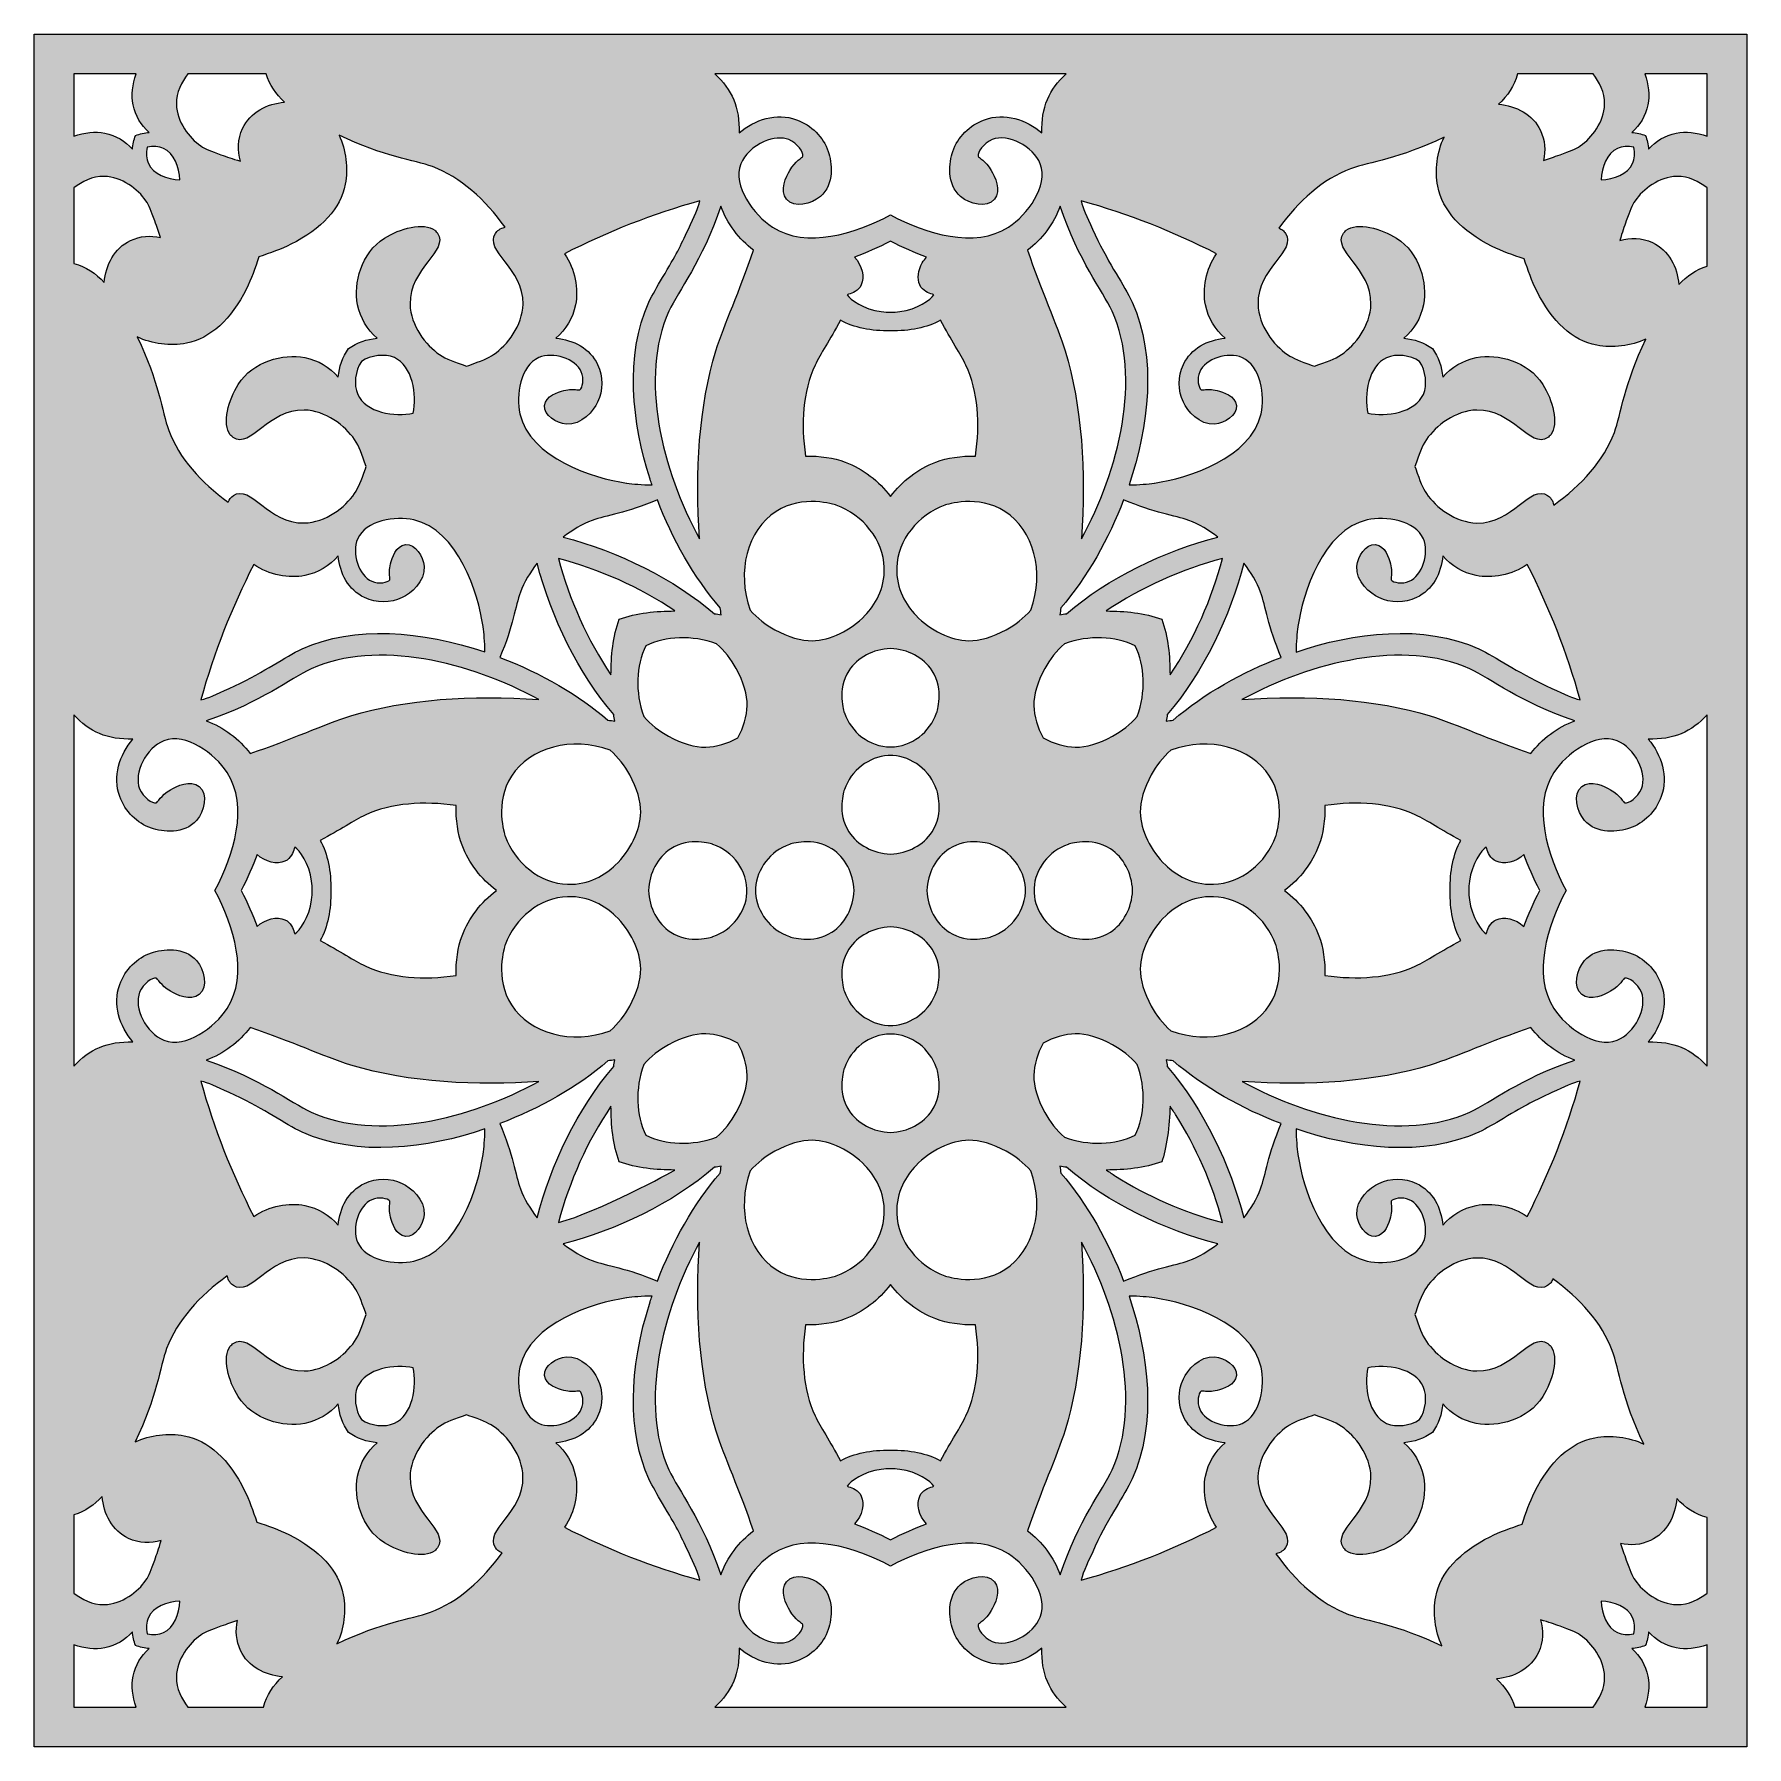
# Model space of a CAD drawing. Header units: inches. Extents: x 0 to 6, y -6 to 0.
import ezdxf

# ---------------------------------------------------------------- set-up
doc = ezdxf.new("R2010")
doc.units = ezdxf.units.IN
doc.header["$MEASUREMENT"] = 0
doc.layers.add('18-2 - Coasters Laser Cut', color=7, linetype='Continuous', lineweight=0)

msp = doc.modelspace()

# ---------------------------------------------------------------- hatches: boundary and pattern name
at = {"layer": '18-2 - Coasters Laser Cut', "true_color": 0x1d1d1b, "transparency": 33554687}
h = msp.add_hatch(color=250, dxfattribs=at)
h.dxf.hatch_style = 2
edge = h.paths.add_edge_path()
edge.add_spline(control_points=[(5.8611, -0.3574), (5.8249, -0.3433), (5.7857, -0.34), (5.7528, -0.3464), (5.7133, -0.3542), (5.6824, -0.3746), (5.6562, -0.4029), (5.6547, -0.3865), (5.6511, -0.3701), (5.6451, -0.3549), (5.6299, -0.3489), (5.6135, -0.3453), (5.5972, -0.3438), (5.6254, -0.3176), (5.6458, -0.2867), (5.6536, -0.2472), (5.66, -0.2143), (5.6567, -0.1751), (5.6426, -0.1389), (5.6426, -0.1389), (5.8611, -0.1389), (5.8611, -0.1389), (5.8611, -0.1389), (5.8611, -0.3574), (5.8611, -0.3574)], knot_values=[0, 0, 0, 0, 1, 1, 1, 2, 2, 2, 3, 3, 3, 4, 4, 4, 5, 5, 5, 6, 6, 6, 7, 7, 7, 8, 8, 8, 8], degree=3, periodic=0)
edge = h.paths.add_edge_path()
edge.add_spline(control_points=[(5.8611, -0.8128), (5.8219, -0.8244), (5.7899, -0.8468), (5.7622, -0.8767), (5.7569, -0.8163), (5.7264, -0.7561), (5.6699, -0.73), (5.6332, -0.7131), (5.5915, -0.7106), (5.5551, -0.7225), (5.564, -0.6922), (5.5706, -0.6747), (5.5781, -0.6543), (5.5908, -0.619), (5.5978, -0.5996), (5.6089, -0.5832), (5.636, -0.5433), (5.6932, -0.4997), (5.7547, -0.4981), (5.7983, -0.4969), (5.8324, -0.5168), (5.8611, -0.5376), (5.8611, -0.5376), (5.8611, -0.8128), (5.8611, -0.8128)], knot_values=[0, 0, 0, 0, 1, 1, 1, 2, 2, 2, 3, 3, 3, 4, 4, 4, 5, 5, 5, 6, 6, 6, 7, 7, 7, 8, 8, 8, 8], degree=3, periodic=0)
edge = h.paths.add_edge_path()
edge.add_spline(control_points=[(5.8611, -3.6154), (5.8078, -3.5558), (5.7418, -3.5274), (5.655, -3.5306), (5.7012, -3.4754), (5.7261, -3.3992), (5.7007, -3.3297), (5.6812, -3.2771), (5.6397, -3.2353), (5.5897, -3.2181), (5.5511, -3.2047), (5.4743, -3.1956), (5.4312, -3.2457), (5.4039, -3.2774), (5.3903, -3.3372), (5.4218, -3.3642), (5.4528, -3.3904), (5.5029, -3.365), (5.5232, -3.3529), (5.5569, -3.3328), (5.5675, -3.3085), (5.5733, -3.3071), (5.5865, -3.3044), (5.6186, -3.326), (5.6308, -3.3562), (5.6529, -3.4113), (5.6079, -3.5003), (5.5461, -3.5242), (5.4676, -3.5546), (5.3669, -3.4794), (5.3243, -3.4133), (5.2478, -3.2943), (5.3007, -3.1243), (5.3671, -3), (5.3007, -2.8757), (5.2478, -2.7057), (5.3243, -2.5867), (5.3669, -2.5206), (5.4676, -2.4454), (5.5461, -2.4758), (5.6081, -2.4997), (5.6529, -2.5889), (5.6308, -2.6438), (5.6186, -2.674), (5.5865, -2.6956), (5.5733, -2.6929), (5.5675, -2.6915), (5.5569, -2.6672), (5.5232, -2.6471), (5.5029, -2.635), (5.4528, -2.6096), (5.4218, -2.6358), (5.3904, -2.6626), (5.4037, -2.7225), (5.4312, -2.7543), (5.4743, -2.8044), (5.5511, -2.7953), (5.5897, -2.7819), (5.6397, -2.7647), (5.6812, -2.7229), (5.7007, -2.6703), (5.7261, -2.6008), (5.7012, -2.5246), (5.655, -2.4694), (5.7417, -2.4726), (5.8078, -2.4442), (5.8611, -2.3846), (5.8611, -2.3846), (5.8611, -3.6154), (5.8611, -3.6154)], knot_values=[0, 0, 0, 0, 1, 1, 1, 2, 2, 2, 3, 3, 3, 4, 4, 4, 5, 5, 5, 6, 6, 6, 7, 7, 7, 8, 8, 8, 9, 9, 9, 10, 10, 10, 11, 11, 11, 12, 12, 12, 13, 13, 13, 14, 14, 14, 15, 15, 15, 16, 16, 16, 17, 17, 17, 18, 18, 18, 19, 19, 19, 20, 20, 20, 21, 21, 21, 22, 22, 22, 23, 23, 23, 23], degree=3, periodic=0)
edge = h.paths.add_edge_path()
edge.add_spline(control_points=[(5.8611, -5.4624), (5.8324, -5.4832), (5.7982, -5.5031), (5.7547, -5.5019), (5.6932, -5.5003), (5.636, -5.4567), (5.6089, -5.4168), (5.5978, -5.4004), (5.5908, -5.381), (5.5781, -5.3457), (5.5699, -5.3232), (5.5642, -5.3072), (5.5582, -5.2878), (5.5921, -5.2961), (5.6293, -5.2928), (5.6626, -5.2774), (5.7192, -5.2513), (5.7496, -5.191), (5.7549, -5.1307), (5.7842, -5.1622), (5.8185, -5.1857), (5.8611, -5.1967), (5.8611, -5.1967), (5.8611, -5.4624), (5.8611, -5.4624)], knot_values=[0, 0, 0, 0, 1, 1, 1, 2, 2, 2, 3, 3, 3, 4, 4, 4, 5, 5, 5, 6, 6, 6, 7, 7, 7, 8, 8, 8, 8], degree=3, periodic=0)
edge = h.paths.add_edge_path()
edge.add_spline(control_points=[(5.8611, -5.8611), (5.8611, -5.8611), (5.6426, -5.8611), (5.6426, -5.8611), (5.6567, -5.8249), (5.66, -5.7857), (5.6536, -5.7528), (5.6458, -5.7133), (5.6254, -5.6824), (5.5972, -5.6562), (5.6135, -5.6547), (5.6299, -5.6511), (5.6451, -5.6451), (5.6511, -5.6299), (5.6549, -5.6135), (5.6562, -5.5971), (5.6824, -5.6254), (5.7133, -5.6458), (5.7528, -5.6536), (5.7857, -5.66), (5.825, -5.6567), (5.8611, -5.6426), (5.8611, -5.6426), (5.8611, -5.8611), (5.8611, -5.8611)], knot_values=[0, 0, 0, 0, 1, 1, 1, 2, 2, 2, 3, 3, 3, 4, 4, 4, 5, 5, 5, 6, 6, 6, 7, 7, 7, 8, 8, 8, 8], degree=3, periodic=0)
edge = h.paths.add_edge_path()
edge.add_spline(control_points=[(5.5472, -5.6), (5.5093, -5.5833), (5.4921, -5.535), (5.4894, -5.4894), (5.535, -5.4921), (5.5833, -5.5093), (5.6001, -5.5472), (5.6072, -5.5632), (5.6086, -5.5839), (5.6044, -5.6044), (5.584, -5.6086), (5.5632, -5.6071), (5.5472, -5.6)], knot_values=[0, 0, 0, 0, 1, 1, 1, 2, 2, 2, 3, 3, 3, 4, 4, 4, 4], degree=3, periodic=0)
edge = h.paths.add_edge_path()
edge.add_spline(control_points=[(5.4624, -5.8611), (5.4624, -5.8611), (5.1874, -5.8611), (5.1874, -5.8611), (5.1756, -5.8219), (5.1532, -5.7899), (5.1235, -5.7622), (5.1837, -5.7569), (5.2439, -5.7264), (5.2701, -5.6699), (5.2871, -5.6332), (5.2894, -5.5915), (5.2775, -5.5551), (5.3079, -5.564), (5.3254, -5.5706), (5.3457, -5.5779), (5.381, -5.5907), (5.4004, -5.5978), (5.4168, -5.6089), (5.4567, -5.636), (5.5004, -5.6932), (5.5019, -5.7547), (5.5031, -5.7982), (5.4832, -5.8324), (5.4624, -5.8611)], knot_values=[0, 0, 0, 0, 1, 1, 1, 2, 2, 2, 3, 3, 3, 4, 4, 4, 5, 5, 5, 6, 6, 6, 7, 7, 7, 8, 8, 8, 8], degree=3, periodic=0)
edge = h.paths.add_edge_path()
edge.add_spline(control_points=[(4.9103, -5.4744), (4.8993, -5.5299), (4.9075, -5.594), (4.9321, -5.6467), (4.7747, -5.57), (4.6678, -5.5596), (4.6049, -5.5361), (4.506, -5.4997), (4.42, -5.4208), (4.3506, -5.3239), (4.3675, -5.3199), (4.3783, -5.3115), (4.3842, -5.3024), (4.4246, -5.2415), (4.2844, -5.1796), (4.2875, -5.0544), (4.2896, -4.9797), (4.3425, -4.9104), (4.3908, -4.8776), (4.4108, -4.864), (4.4343, -4.8556), (4.4771, -4.84), (4.4771, -4.84), (4.4854, -4.8371), (4.4854, -4.8371), (4.5275, -4.8525), (4.5569, -4.8619), (4.58, -4.8775), (4.6283, -4.9104), (4.6814, -4.9799), (4.6833, -5.0544), (4.6864, -5.1794), (4.5464, -5.2417), (4.5868, -5.3025), (4.5894, -5.3065), (4.5928, -5.3101), (4.5968, -5.3131), (4.6344, -5.3426), (4.7206, -5.3194), (4.7731, -5.2857), (4.8546, -5.2332), (4.8821, -5.1286), (4.8672, -5.0521), (4.8578, -5.0042), (4.8331, -4.9667), (4.7988, -4.935), (4.8344, -4.9319), (4.8701, -4.9199), (4.8986, -4.8987), (4.9199, -4.8701), (4.9318, -4.8346), (4.935, -4.7988), (4.9667, -4.8331), (5.004, -4.8579), (5.0521, -4.8672), (5.1285, -4.8822), (5.2332, -4.8546), (5.2857, -4.7731), (5.3193, -4.7206), (5.3426, -4.6344), (5.3131, -4.5968), (5.3101, -4.5929), (5.3065, -4.5894), (5.3025, -4.5868), (5.2415, -4.5464), (5.1794, -4.6864), (5.0544, -4.6833), (4.9799, -4.6814), (4.9104, -4.6283), (4.8775, -4.58), (4.8619, -4.5571), (4.8525, -4.5275), (4.8369, -4.4856), (4.8369, -4.4856), (4.84, -4.4771), (4.84, -4.4771), (4.8554, -4.4343), (4.864, -4.4108), (4.8775, -4.391), (4.9103, -4.3426), (4.9797, -4.2896), (5.0543, -4.2876), (5.1796, -4.2844), (5.2415, -4.4246), (5.3024, -4.3842), (5.3065, -4.3815), (5.3101, -4.3781), (5.3131, -4.3742), (5.3163, -4.3703), (5.3186, -4.3657), (5.3207, -4.3607), (5.4157, -4.4297), (5.4929, -4.5146), (5.5289, -4.6121), (5.5531, -4.6782), (5.5628, -4.7819), (5.6394, -4.9394), (5.5867, -4.9149), (5.5225, -4.9067), (5.4672, -4.9176), (5.3826, -4.9343), (5.31, -5.0003), (5.2568, -5.1083), (5.2403, -5.1421), (5.2254, -5.1804), (5.2133, -5.2206), (5.1732, -5.2328), (5.1349, -5.2475), (5.1011, -5.2642), (4.9931, -5.3172), (4.9271, -5.39), (4.9103, -5.4744)], knot_values=[0, 0, 0, 0, 1, 1, 1, 2, 2, 2, 3, 3, 3, 4, 4, 4, 5, 5, 5, 6, 6, 6, 7, 7, 7, 8, 8, 8, 9, 9, 9, 10, 10, 10, 11, 11, 11, 12, 12, 12, 13, 13, 13, 14, 14, 14, 15, 15, 15, 16, 16, 16, 17, 17, 17, 18, 18, 18, 19, 19, 19, 20, 20, 20, 21, 21, 21, 22, 22, 22, 23, 23, 23, 24, 24, 24, 25, 25, 25, 26, 26, 26, 27, 27, 27, 28, 28, 28, 29, 29, 29, 30, 30, 30, 31, 31, 31, 32, 32, 32, 33, 33, 33, 34, 34, 34, 35, 35, 35, 36, 36, 36, 37, 37, 37, 37], degree=3, periodic=0)
edge = h.paths.add_edge_path()
edge.add_spline(control_points=[(4.2326, -4.8669), (4.1826, -4.8889), (4.1028, -4.8636), (4.0833, -4.8176), (4.0726, -4.7925), (4.0789, -4.7608), (4.0882, -4.7546), (4.0894, -4.7538), (4.0914, -4.7538), (4.0993, -4.7544), (4.1099, -4.7556), (4.1244, -4.7571), (4.145, -4.7518), (4.164, -4.7471), (4.2089, -4.7325), (4.2117, -4.6987), (4.2146, -4.6642), (4.171, -4.6367), (4.1361, -4.634), (4.081, -4.63), (4.0408, -4.6808), (4.026, -4.7115), (4.0065, -4.7514), (4.0068, -4.8006), (4.0264, -4.8433), (4.0524, -4.8993), (4.1121, -4.9297), (4.1721, -4.935), (4.1379, -4.9667), (4.1131, -5.0042), (4.1036, -5.0521), (4.0929, -5.1071), (4.1043, -5.1767), (4.1419, -5.231), (3.9921, -5.3081), (3.8336, -5.3704), (3.6682, -5.4162), (3.6754, -5.3849), (3.6926, -5.3506), (3.7172, -5.2975), (3.7682, -5.1886), (3.8178, -5.1236), (3.8463, -5.0617), (3.9347, -4.87), (3.9043, -4.6226), (3.8357, -4.4211), (3.8714, -4.4214), (3.9021, -4.4244), (3.9242, -4.4275), (3.9242, -4.4275), (3.9254, -4.4276), (3.9254, -4.4276), (4.0396, -4.4438), (4.2647, -4.5151), (4.2983, -4.6701), (4.3122, -4.7343), (4.2972, -4.8383), (4.2326, -4.8669)], knot_values=[0, 0, 0, 0, 1, 1, 1, 2, 2, 2, 3, 3, 3, 4, 4, 4, 5, 5, 5, 6, 6, 6, 7, 7, 7, 8, 8, 8, 9, 9, 9, 10, 10, 10, 11, 11, 11, 12, 12, 12, 13, 13, 13, 14, 14, 14, 15, 15, 15, 16, 16, 16, 17, 17, 17, 18, 18, 18, 19, 19, 19, 19], degree=3, periodic=0)
edge = h.paths.add_edge_path()
edge.add_spline(control_points=[(2.3846, -5.8611), (2.4446, -5.8075), (2.4726, -5.7415), (2.4694, -5.6549), (2.5246, -5.7012), (2.6008, -5.7261), (2.6703, -5.7006), (2.7229, -5.6812), (2.7647, -5.6397), (2.7819, -5.5897), (2.7953, -5.5511), (2.8044, -5.4743), (2.7543, -5.4311), (2.7225, -5.4039), (2.6629, -5.39), (2.6358, -5.4218), (2.6096, -5.4526), (2.635, -5.5029), (2.6471, -5.5232), (2.6668, -5.5564), (2.6915, -5.5675), (2.6929, -5.5733), (2.6956, -5.5865), (2.674, -5.6185), (2.6438, -5.6308), (2.6203, -5.6403), (2.5888, -5.6378), (2.5569, -5.6242), (2.5192, -5.6076), (2.4881, -5.5778), (2.4758, -5.5461), (2.4456, -5.4675), (2.5206, -5.3669), (2.5867, -5.3243), (2.7057, -5.2478), (2.8757, -5.3007), (3, -5.3671), (3.1243, -5.3007), (3.2943, -5.2478), (3.4135, -5.3243), (3.4796, -5.3669), (3.5546, -5.4675), (3.5243, -5.5461), (3.5006, -5.6075), (3.4115, -5.6531), (3.3564, -5.6308), (3.326, -5.6185), (3.3044, -5.5865), (3.3072, -5.5733), (3.3087, -5.5674), (3.3328, -5.5569), (3.3529, -5.5232), (3.365, -5.5029), (3.3904, -5.4526), (3.3643, -5.4218), (3.3372, -5.3901), (3.2776, -5.4037), (3.2457, -5.4311), (3.1956, -5.4743), (3.2049, -5.5511), (3.2181, -5.5897), (3.2354, -5.6397), (3.2772, -5.6812), (3.3297, -5.7006), (3.3992, -5.7261), (3.4756, -5.7012), (3.5306, -5.6549), (3.5272, -5.7428), (3.5567, -5.8085), (3.6156, -5.8611), (3.6156, -5.8611), (2.3846, -5.8611), (2.3846, -5.8611)], knot_values=[0, 0, 0, 0, 1, 1, 1, 2, 2, 2, 3, 3, 3, 4, 4, 4, 5, 5, 5, 6, 6, 6, 7, 7, 7, 8, 8, 8, 9, 9, 9, 10, 10, 10, 11, 11, 11, 12, 12, 12, 13, 13, 13, 14, 14, 14, 15, 15, 15, 16, 16, 16, 17, 17, 17, 18, 18, 18, 19, 19, 19, 20, 20, 20, 21, 21, 21, 22, 22, 22, 23, 23, 23, 24, 24, 24, 24], degree=3, periodic=0)
edge = h.paths.add_edge_path()
edge.add_spline(control_points=[(1.8581, -5.231), (1.8957, -5.1767), (1.9071, -5.1071), (1.8964, -5.0521), (1.8869, -5.0042), (1.8621, -4.9667), (1.8278, -4.935), (1.8878, -4.9297), (1.9476, -4.8993), (1.9736, -4.8432), (1.9932, -4.8006), (1.9933, -4.7514), (1.974, -4.7114), (1.9592, -4.6808), (1.919, -4.6299), (1.8639, -4.634), (1.829, -4.6367), (1.7854, -4.6642), (1.7883, -4.6987), (1.791, -4.7324), (1.836, -4.7471), (1.855, -4.7518), (1.8754, -4.7569), (1.8901, -4.7556), (1.9007, -4.7544), (1.9086, -4.7538), (1.9106, -4.7538), (1.9117, -4.7544), (1.9211, -4.7608), (1.9272, -4.7925), (1.9167, -4.8176), (1.8971, -4.8635), (1.8174, -4.8889), (1.7672, -4.8668), (1.7028, -4.8383), (1.6876, -4.7343), (1.7017, -4.6701), (1.7353, -4.5151), (1.9603, -4.4438), (2.0746, -4.4276), (2.0746, -4.4276), (2.0758, -4.4275), (2.0758, -4.4275), (2.0979, -4.4244), (2.1288, -4.4214), (2.1646, -4.4212), (2.1622, -4.4276), (2.1601, -4.434), (2.1581, -4.4406), (2.081, -4.6797), (2.0796, -4.9003), (2.1537, -5.0617), (2.1661, -5.0885), (2.1825, -5.1158), (2.2011, -5.1472), (2.2503, -5.229), (2.2637, -5.2572), (2.2919, -5.3169), (2.3135, -5.3632), (2.326, -5.3899), (2.3318, -5.4162), (2.1664, -5.3704), (2.0079, -5.3081), (1.8581, -5.231)], knot_values=[0, 0, 0, 0, 1, 1, 1, 2, 2, 2, 3, 3, 3, 4, 4, 4, 5, 5, 5, 6, 6, 6, 7, 7, 7, 8, 8, 8, 9, 9, 9, 10, 10, 10, 11, 11, 11, 12, 12, 12, 13, 13, 13, 14, 14, 14, 15, 15, 15, 16, 16, 16, 17, 17, 17, 18, 18, 18, 19, 19, 19, 20, 20, 20, 21, 21, 21, 21], degree=3, periodic=0)
edge = h.paths.add_edge_path()
edge.add_spline(control_points=[(1.6158, -5.3024), (1.6202, -5.3092), (1.6276, -5.3159), (1.6393, -5.3206), (1.5704, -5.4157), (1.4854, -5.4928), (1.3879, -5.5289), (1.3198, -5.5538), (1.2185, -5.5624), (1.0607, -5.6394), (1.0853, -5.5867), (1.0935, -5.5225), (1.0825, -5.4672), (1.0657, -5.3826), (0.9997, -5.3099), (0.8917, -5.2568), (0.8579, -5.2403), (0.8196, -5.2254), (0.7794, -5.2133), (0.7672, -5.1732), (0.7525, -5.1347), (0.736, -5.101), (0.6828, -4.9929), (0.6101, -4.9271), (0.5256, -4.9103), (0.4701, -4.8993), (0.406, -4.9075), (0.3533, -4.9321), (0.4294, -4.7757), (0.4404, -4.6685), (0.4639, -4.6049), (0.5004, -4.506), (0.5792, -4.42), (0.6761, -4.3506), (0.6801, -4.3675), (0.6885, -4.3783), (0.6976, -4.3842), (0.7585, -4.4246), (0.8204, -4.2844), (0.9456, -4.2875), (1.0203, -4.2896), (1.0896, -4.3425), (1.1224, -4.3908), (1.136, -4.4108), (1.1444, -4.4343), (1.16, -4.4771), (1.16, -4.4771), (1.1629, -4.4854), (1.1629, -4.4854), (1.1475, -4.5275), (1.1381, -4.5569), (1.1225, -4.58), (1.0896, -4.6283), (1.0201, -4.6814), (0.9456, -4.6833), (0.8206, -4.6864), (0.7583, -4.5464), (0.6975, -4.5868), (0.6935, -4.5894), (0.6899, -4.5928), (0.6869, -4.5968), (0.6574, -4.6344), (0.6806, -4.7206), (0.7143, -4.7731), (0.7668, -4.8546), (0.8714, -4.8821), (0.9479, -4.8672), (0.9958, -4.8578), (1.0333, -4.8331), (1.065, -4.7988), (1.0681, -4.8344), (1.0801, -4.8701), (1.1012, -4.8986), (1.1299, -4.9199), (1.1654, -4.9318), (1.2012, -4.935), (1.1669, -4.9667), (1.1421, -5.004), (1.1328, -5.0521), (1.1178, -5.1285), (1.1454, -5.2332), (1.2269, -5.2857), (1.2794, -5.3193), (1.3656, -5.3426), (1.4032, -5.3131), (1.4071, -5.3101), (1.4106, -5.3065), (1.4132, -5.3025), (1.4536, -5.2415), (1.3136, -5.1794), (1.3167, -5.0544), (1.3186, -4.9799), (1.3717, -4.9104), (1.42, -4.8775), (1.4429, -4.8619), (1.4725, -4.8525), (1.5144, -4.8369), (1.5144, -4.8369), (1.5229, -4.84), (1.5229, -4.84), (1.5657, -4.8554), (1.5892, -4.864), (1.609, -4.8775), (1.6574, -4.9103), (1.7104, -4.9797), (1.7124, -5.0543), (1.7156, -5.1796), (1.5754, -5.2415), (1.6158, -5.3024)], knot_values=[0, 0, 0, 0, 1, 1, 1, 2, 2, 2, 3, 3, 3, 4, 4, 4, 5, 5, 5, 6, 6, 6, 7, 7, 7, 8, 8, 8, 9, 9, 9, 10, 10, 10, 11, 11, 11, 12, 12, 12, 13, 13, 13, 14, 14, 14, 15, 15, 15, 16, 16, 16, 17, 17, 17, 18, 18, 18, 19, 19, 19, 20, 20, 20, 21, 21, 21, 22, 22, 22, 23, 23, 23, 24, 24, 24, 25, 25, 25, 26, 26, 26, 27, 27, 27, 28, 28, 28, 29, 29, 29, 30, 30, 30, 31, 31, 31, 32, 32, 32, 33, 33, 33, 34, 34, 34, 35, 35, 35, 36, 36, 36, 36], degree=3, periodic=0)
edge = h.paths.add_edge_path()
edge.add_spline(control_points=[(0.8035, -5.8611), (0.8035, -5.8611), (0.5376, -5.8611), (0.5376, -5.8611), (0.5168, -5.8324), (0.4969, -5.7978), (0.4981, -5.7547), (0.4997, -5.6932), (0.5433, -5.636), (0.5833, -5.6089), (0.5997, -5.5978), (0.619, -5.5907), (0.6543, -5.5779), (0.6768, -5.5699), (0.6928, -5.5642), (0.7122, -5.5582), (0.7039, -5.5919), (0.7074, -5.6293), (0.7226, -5.6625), (0.7487, -5.7192), (0.809, -5.7496), (0.8693, -5.7549), (0.8378, -5.7842), (0.8144, -5.8185), (0.8035, -5.8611)], knot_values=[0, 0, 0, 0, 1, 1, 1, 2, 2, 2, 3, 3, 3, 4, 4, 4, 5, 5, 5, 6, 6, 6, 7, 7, 7, 8, 8, 8, 8], degree=3, periodic=0)
edge = h.paths.add_edge_path()
edge.add_spline(control_points=[(0.4529, -5.6), (0.4368, -5.6071), (0.4161, -5.6086), (0.3956, -5.6044), (0.3914, -5.5839), (0.3929, -5.5632), (0.4, -5.5472), (0.4168, -5.5093), (0.465, -5.4921), (0.5106, -5.4894), (0.5079, -5.535), (0.4907, -5.5833), (0.4529, -5.6)], knot_values=[0, 0, 0, 0, 1, 1, 1, 2, 2, 2, 3, 3, 3, 4, 4, 4, 4], degree=3, periodic=0)
edge = h.paths.add_edge_path()
edge.add_spline(control_points=[(0.3464, -5.7528), (0.34, -5.7857), (0.3433, -5.8249), (0.3574, -5.8611), (0.3574, -5.8611), (0.1389, -5.8611), (0.1389, -5.8611), (0.1389, -5.8611), (0.1389, -5.6426), (0.1389, -5.6426), (0.1751, -5.6567), (0.2143, -5.66), (0.2472, -5.6536), (0.2868, -5.6458), (0.3176, -5.6254), (0.3439, -5.5971), (0.3453, -5.6135), (0.3489, -5.6299), (0.3549, -5.6451), (0.3703, -5.6511), (0.3865, -5.6547), (0.4029, -5.6562), (0.3747, -5.6824), (0.3542, -5.7133), (0.3464, -5.7528)], knot_values=[0, 0, 0, 0, 1, 1, 1, 2, 2, 2, 3, 3, 3, 4, 4, 4, 5, 5, 5, 6, 6, 6, 7, 7, 7, 8, 8, 8, 8], degree=3, periodic=0)
edge = h.paths.add_edge_path()
edge.add_spline(control_points=[(0.1389, -5.1872), (0.1782, -5.1756), (0.2103, -5.1532), (0.2378, -5.1233), (0.2431, -5.1837), (0.2736, -5.2439), (0.3301, -5.27), (0.3669, -5.2869), (0.4085, -5.2894), (0.4449, -5.2775), (0.4358, -5.3082), (0.4298, -5.3244), (0.4221, -5.3457), (0.4093, -5.381), (0.4022, -5.4004), (0.3911, -5.4168), (0.364, -5.4567), (0.3068, -5.5003), (0.2453, -5.5019), (0.2018, -5.5031), (0.1676, -5.4832), (0.1389, -5.4624), (0.1389, -5.4624), (0.1389, -5.1872), (0.1389, -5.1872)], knot_values=[0, 0, 0, 0, 1, 1, 1, 2, 2, 2, 3, 3, 3, 4, 4, 4, 5, 5, 5, 6, 6, 6, 7, 7, 7, 8, 8, 8, 8], degree=3, periodic=0)
edge = h.paths.add_edge_path()
edge.add_spline(control_points=[(0.1389, -2.3846), (0.1918, -2.4437), (0.2576, -2.4728), (0.3451, -2.4694), (0.2988, -2.5246), (0.2739, -2.6008), (0.2994, -2.6703), (0.3187, -2.7229), (0.3603, -2.7647), (0.4103, -2.7819), (0.4489, -2.7953), (0.5257, -2.8044), (0.5689, -2.7543), (0.5963, -2.7226), (0.61, -2.6629), (0.5782, -2.6358), (0.5474, -2.6096), (0.4971, -2.635), (0.4768, -2.6471), (0.4431, -2.6674), (0.4326, -2.6914), (0.4267, -2.6929), (0.4135, -2.6956), (0.3815, -2.674), (0.3692, -2.6438), (0.3471, -2.5881), (0.3926, -2.4994), (0.4539, -2.4758), (0.5325, -2.4454), (0.6331, -2.5206), (0.6757, -2.5867), (0.7524, -2.7057), (0.6993, -2.8757), (0.6329, -3), (0.6993, -3.1243), (0.7524, -3.2943), (0.6757, -3.4133), (0.6331, -3.4794), (0.5325, -3.5546), (0.4539, -3.5242), (0.3922, -3.5004), (0.3472, -3.4115), (0.3692, -3.3562), (0.3815, -3.326), (0.4135, -3.3044), (0.4267, -3.3071), (0.4326, -3.3086), (0.4431, -3.3326), (0.4768, -3.3529), (0.4971, -3.365), (0.5474, -3.3904), (0.5782, -3.3642), (0.61, -3.3371), (0.5961, -3.2772), (0.5689, -3.2457), (0.5257, -3.1956), (0.4489, -3.2047), (0.4103, -3.2181), (0.3603, -3.2353), (0.3187, -3.2771), (0.2994, -3.3297), (0.2739, -3.3992), (0.2988, -3.4754), (0.3451, -3.5306), (0.2579, -3.5274), (0.1919, -3.5561), (0.1389, -3.6154), (0.1389, -3.6154), (0.1389, -2.3846), (0.1389, -2.3846)], knot_values=[0, 0, 0, 0, 1, 1, 1, 2, 2, 2, 3, 3, 3, 4, 4, 4, 5, 5, 5, 6, 6, 6, 7, 7, 7, 8, 8, 8, 9, 9, 9, 10, 10, 10, 11, 11, 11, 12, 12, 12, 13, 13, 13, 14, 14, 14, 15, 15, 15, 16, 16, 16, 17, 17, 17, 18, 18, 18, 19, 19, 19, 20, 20, 20, 21, 21, 21, 22, 22, 22, 23, 23, 23, 23], degree=3, periodic=0)
edge = h.paths.add_edge_path()
edge.add_spline(control_points=[(0.1389, -0.5376), (0.1676, -0.5168), (0.2018, -0.4969), (0.2453, -0.4981), (0.3068, -0.4997), (0.364, -0.5433), (0.3911, -0.5832), (0.4022, -0.5996), (0.4093, -0.619), (0.4221, -0.6543), (0.4303, -0.6768), (0.436, -0.6928), (0.4418, -0.7122), (0.4081, -0.7039), (0.3707, -0.7072), (0.3375, -0.7226), (0.281, -0.7487), (0.2504, -0.809), (0.2451, -0.8693), (0.2158, -0.8378), (0.1815, -0.8143), (0.1389, -0.8033), (0.1389, -0.8033), (0.1389, -0.5376), (0.1389, -0.5376)], knot_values=[0, 0, 0, 0, 1, 1, 1, 2, 2, 2, 3, 3, 3, 4, 4, 4, 5, 5, 5, 6, 6, 6, 7, 7, 7, 8, 8, 8, 8], degree=3, periodic=0)
edge = h.paths.add_edge_path()
edge.add_spline(control_points=[(0.1389, -0.1389), (0.1389, -0.1389), (0.3574, -0.1389), (0.3574, -0.1389), (0.3433, -0.1751), (0.34, -0.2143), (0.3464, -0.2472), (0.3542, -0.2867), (0.3747, -0.3176), (0.4029, -0.3438), (0.3865, -0.3453), (0.3703, -0.3489), (0.3549, -0.3549), (0.3489, -0.3701), (0.3453, -0.3865), (0.3439, -0.4029), (0.3176, -0.3746), (0.2867, -0.3542), (0.2472, -0.3464), (0.2143, -0.34), (0.1751, -0.3433), (0.1389, -0.3574), (0.1389, -0.3574), (0.1389, -0.1389), (0.1389, -0.1389)], knot_values=[0, 0, 0, 0, 1, 1, 1, 2, 2, 2, 3, 3, 3, 4, 4, 4, 5, 5, 5, 6, 6, 6, 7, 7, 7, 8, 8, 8, 8], degree=3, periodic=0)
edge = h.paths.add_edge_path()
edge.add_spline(control_points=[(0.4529, -0.4), (0.4907, -0.4167), (0.5079, -0.465), (0.5106, -0.5106), (0.465, -0.5079), (0.4168, -0.4907), (0.4, -0.4528), (0.3929, -0.4368), (0.3914, -0.4161), (0.3956, -0.3956), (0.4161, -0.3914), (0.4368, -0.3929), (0.4529, -0.4)], knot_values=[0, 0, 0, 0, 1, 1, 1, 2, 2, 2, 3, 3, 3, 4, 4, 4, 4], degree=3, periodic=0)
edge = h.paths.add_edge_path()
edge.add_spline(control_points=[(0.5376, -0.1389), (0.5376, -0.1389), (0.8128, -0.1389), (0.8128, -0.1389), (0.8244, -0.1781), (0.8469, -0.2101), (0.8767, -0.2378), (0.8163, -0.2431), (0.7561, -0.2736), (0.73, -0.3301), (0.7131, -0.3668), (0.7106, -0.4085), (0.7225, -0.4449), (0.6922, -0.436), (0.6747, -0.4294), (0.6543, -0.4221), (0.619, -0.4093), (0.5997, -0.4022), (0.5833, -0.3911), (0.5433, -0.364), (0.4997, -0.3068), (0.4981, -0.2453), (0.4969, -0.2018), (0.5168, -0.1676), (0.5376, -0.1389)], knot_values=[0, 0, 0, 0, 1, 1, 1, 2, 2, 2, 3, 3, 3, 4, 4, 4, 5, 5, 5, 6, 6, 6, 7, 7, 7, 8, 8, 8, 8], degree=3, periodic=0)
edge = h.paths.add_edge_path()
edge.add_spline(control_points=[(1.0897, -0.5256), (1.1007, -0.4701), (1.0925, -0.406), (1.0679, -0.3533), (1.2243, -0.4294), (1.3315, -0.4403), (1.3953, -0.4639), (1.494, -0.5003), (1.58, -0.5792), (1.6494, -0.6761), (1.6326, -0.6801), (1.6218, -0.6885), (1.6158, -0.6976), (1.5754, -0.7585), (1.7156, -0.8204), (1.7125, -0.9456), (1.7104, -1.0203), (1.6575, -1.0896), (1.6092, -1.1224), (1.5892, -1.136), (1.5657, -1.1444), (1.5229, -1.16), (1.5229, -1.16), (1.5146, -1.1629), (1.5146, -1.1629), (1.4725, -1.1475), (1.4431, -1.1381), (1.42, -1.1225), (1.3717, -1.0896), (1.3186, -1.0201), (1.3167, -0.9456), (1.3136, -0.8206), (1.4536, -0.7583), (1.4132, -0.6975), (1.4106, -0.6935), (1.4072, -0.6899), (1.4032, -0.6869), (1.3656, -0.6574), (1.2794, -0.6806), (1.2269, -0.7143), (1.1454, -0.7668), (1.1179, -0.8714), (1.1328, -0.9479), (1.1422, -0.9958), (1.1669, -1.0333), (1.2012, -1.065), (1.1656, -1.0681), (1.1299, -1.0801), (1.1014, -1.1012), (1.0801, -1.1299), (1.0682, -1.1654), (1.065, -1.2012), (1.0333, -1.1669), (0.996, -1.1421), (0.9479, -1.1328), (0.8715, -1.1178), (0.7668, -1.1454), (0.7143, -1.2269), (0.6807, -1.2794), (0.6574, -1.3656), (0.6869, -1.4032), (0.6899, -1.4071), (0.6935, -1.4106), (0.6975, -1.4132), (0.7585, -1.4536), (0.8206, -1.3136), (0.9456, -1.3167), (1.0201, -1.3186), (1.0896, -1.3717), (1.1225, -1.42), (1.1381, -1.4429), (1.1475, -1.4725), (1.1631, -1.5144), (1.1631, -1.5144), (1.16, -1.5229), (1.16, -1.5229), (1.1446, -1.5657), (1.136, -1.5892), (1.1225, -1.609), (1.0897, -1.6574), (1.0203, -1.7104), (0.9457, -1.7124), (0.8204, -1.7156), (0.7585, -1.5754), (0.6976, -1.6158), (0.6892, -1.6212), (0.6831, -1.63), (0.6794, -1.6393), (0.5843, -1.5703), (0.5072, -1.4854), (0.4711, -1.3879), (0.4465, -1.3206), (0.4374, -1.2179), (0.3606, -1.0606), (0.4133, -1.0851), (0.4775, -1.0933), (0.5329, -1.0824), (0.6174, -1.0657), (0.6901, -0.9997), (0.7432, -0.8917), (0.7599, -0.8579), (0.7746, -0.8196), (0.7867, -0.7794), (0.8268, -0.7672), (0.8653, -0.7525), (0.899, -0.7358), (1.0071, -0.6828), (1.0731, -0.61), (1.0897, -0.5256)], knot_values=[0, 0, 0, 0, 1, 1, 1, 2, 2, 2, 3, 3, 3, 4, 4, 4, 5, 5, 5, 6, 6, 6, 7, 7, 7, 8, 8, 8, 9, 9, 9, 10, 10, 10, 11, 11, 11, 12, 12, 12, 13, 13, 13, 14, 14, 14, 15, 15, 15, 16, 16, 16, 17, 17, 17, 18, 18, 18, 19, 19, 19, 20, 20, 20, 21, 21, 21, 22, 22, 22, 23, 23, 23, 24, 24, 24, 25, 25, 25, 26, 26, 26, 27, 27, 27, 28, 28, 28, 29, 29, 29, 30, 30, 30, 31, 31, 31, 32, 32, 32, 33, 33, 33, 34, 34, 34, 35, 35, 35, 36, 36, 36, 36], degree=3, periodic=0)
edge = h.paths.add_edge_path()
edge.add_spline(control_points=[(1.7674, -1.1331), (1.8174, -1.1111), (1.8972, -1.1364), (1.9167, -1.1824), (1.9274, -1.2075), (1.9211, -1.2392), (1.9118, -1.2454), (1.9106, -1.2462), (1.9086, -1.2462), (1.9007, -1.2456), (1.8901, -1.2444), (1.8756, -1.2429), (1.855, -1.2482), (1.836, -1.2529), (1.7911, -1.2675), (1.7883, -1.3012), (1.7854, -1.3358), (1.829, -1.3633), (1.8639, -1.366), (1.919, -1.37), (1.9592, -1.3192), (1.974, -1.2885), (1.9935, -1.2486), (1.9932, -1.1994), (1.9736, -1.1567), (1.9476, -1.1007), (1.8879, -1.0703), (1.8279, -1.065), (1.8621, -1.0333), (1.8869, -0.9958), (1.8964, -0.9479), (1.9071, -0.8929), (1.8957, -0.8233), (1.8581, -0.769), (2.0079, -0.6919), (2.1665, -0.6296), (2.3318, -0.5837), (2.326, -0.6101), (2.3135, -0.6368), (2.2919, -0.6831), (2.2636, -0.7432), (2.2504, -0.7706), (2.2011, -0.8528), (2.1825, -0.8842), (2.1661, -0.9115), (2.1537, -0.9383), (2.0676, -1.1257), (2.0944, -1.3624), (2.1581, -1.5594), (2.1601, -1.566), (2.1622, -1.5724), (2.1646, -1.5789), (2.1288, -1.5786), (2.0979, -1.5756), (2.0758, -1.5725), (2.0758, -1.5725), (2.0746, -1.5724), (2.0746, -1.5724), (1.9604, -1.5563), (1.7353, -1.4849), (1.7017, -1.3299), (1.6878, -1.2657), (1.7028, -1.1617), (1.7674, -1.1331)], knot_values=[0, 0, 0, 0, 1, 1, 1, 2, 2, 2, 3, 3, 3, 4, 4, 4, 5, 5, 5, 6, 6, 6, 7, 7, 7, 8, 8, 8, 9, 9, 9, 10, 10, 10, 11, 11, 11, 12, 12, 12, 13, 13, 13, 14, 14, 14, 15, 15, 15, 16, 16, 16, 17, 17, 17, 18, 18, 18, 19, 19, 19, 20, 20, 20, 21, 21, 21, 21], degree=3, periodic=0)
edge = h.paths.add_edge_path()
edge.add_spline(control_points=[(3.6156, -0.1389), (3.5568, -0.1915), (3.5272, -0.2571), (3.5306, -0.3451), (3.4756, -0.2988), (3.3992, -0.2739), (3.3297, -0.2994), (3.2772, -0.3187), (3.2354, -0.3603), (3.2181, -0.4103), (3.2049, -0.4489), (3.1956, -0.5257), (3.2457, -0.5689), (3.2776, -0.5963), (3.3372, -0.6099), (3.3643, -0.5782), (3.3904, -0.5474), (3.365, -0.4971), (3.3529, -0.4768), (3.3328, -0.4431), (3.3087, -0.4326), (3.3072, -0.4267), (3.3044, -0.4135), (3.326, -0.3815), (3.3564, -0.3692), (3.4118, -0.3469), (3.5007, -0.3926), (3.5243, -0.4539), (3.5546, -0.5325), (3.4796, -0.6331), (3.4135, -0.6757), (3.2943, -0.7522), (3.1243, -0.6993), (3, -0.6329), (2.8757, -0.6993), (2.7057, -0.7522), (2.5867, -0.6757), (2.5206, -0.6331), (2.4456, -0.5325), (2.4758, -0.4539), (2.4881, -0.4222), (2.5192, -0.3924), (2.5569, -0.3758), (2.5888, -0.3622), (2.6203, -0.3597), (2.6438, -0.3692), (2.674, -0.3815), (2.6956, -0.4135), (2.6929, -0.4267), (2.6915, -0.4325), (2.6668, -0.4436), (2.6471, -0.4768), (2.635, -0.4971), (2.6096, -0.5474), (2.6358, -0.5782), (2.6631, -0.61), (2.7226, -0.596), (2.7543, -0.5689), (2.8044, -0.5257), (2.7953, -0.4489), (2.7819, -0.4103), (2.7647, -0.3603), (2.7229, -0.3187), (2.6703, -0.2994), (2.6008, -0.2739), (2.5246, -0.2988), (2.4694, -0.3451), (2.4726, -0.2586), (2.4446, -0.1926), (2.3846, -0.1389), (2.3846, -0.1389), (3.6156, -0.1389), (3.6156, -0.1389)], knot_values=[0, 0, 0, 0, 1, 1, 1, 2, 2, 2, 3, 3, 3, 4, 4, 4, 5, 5, 5, 6, 6, 6, 7, 7, 7, 8, 8, 8, 9, 9, 9, 10, 10, 10, 11, 11, 11, 12, 12, 12, 13, 13, 13, 14, 14, 14, 15, 15, 15, 16, 16, 16, 17, 17, 17, 18, 18, 18, 19, 19, 19, 20, 20, 20, 21, 21, 21, 22, 22, 22, 23, 23, 23, 24, 24, 24, 24], degree=3, periodic=0)
edge = h.paths.add_edge_path()
edge.add_spline(control_points=[(4.1421, -0.769), (4.1044, -0.8233), (4.0929, -0.8929), (4.1036, -0.9479), (4.1131, -0.9958), (4.1379, -1.0333), (4.1722, -1.065), (4.1122, -1.0703), (4.0524, -1.1007), (4.0264, -1.1568), (4.0068, -1.1994), (4.0067, -1.2486), (4.026, -1.2886), (4.0408, -1.3192), (4.081, -1.3701), (4.1361, -1.366), (4.171, -1.3633), (4.2146, -1.3358), (4.2117, -1.3012), (4.209, -1.2676), (4.164, -1.2529), (4.145, -1.2482), (4.1246, -1.2431), (4.1099, -1.2444), (4.0993, -1.2456), (4.0914, -1.2462), (4.0894, -1.2462), (4.0883, -1.2456), (4.0789, -1.2392), (4.0728, -1.2075), (4.0833, -1.1824), (4.1029, -1.1365), (4.1826, -1.1111), (4.2328, -1.1332), (4.2972, -1.1617), (4.3124, -1.2657), (4.2983, -1.3299), (4.2647, -1.4849), (4.0397, -1.5563), (3.9254, -1.5724), (3.9254, -1.5724), (3.9242, -1.5725), (3.9242, -1.5725), (3.9021, -1.5756), (3.8714, -1.5786), (3.8357, -1.5788), (3.9044, -1.3768), (3.9347, -1.1306), (3.8463, -0.9383), (3.8178, -0.8767), (3.7686, -0.8121), (3.7172, -0.7025), (3.7172, -0.7025), (3.7082, -0.6831), (3.7082, -0.6831), (3.6865, -0.6368), (3.6742, -0.6101), (3.6682, -0.5837), (3.8336, -0.6296), (3.9921, -0.6919), (4.1421, -0.769)], knot_values=[0, 0, 0, 0, 1, 1, 1, 2, 2, 2, 3, 3, 3, 4, 4, 4, 5, 5, 5, 6, 6, 6, 7, 7, 7, 8, 8, 8, 9, 9, 9, 10, 10, 10, 11, 11, 11, 12, 12, 12, 13, 13, 13, 14, 14, 14, 15, 15, 15, 16, 16, 16, 17, 17, 17, 18, 18, 18, 19, 19, 19, 20, 20, 20, 20], degree=3, periodic=0)
edge = h.paths.add_edge_path()
edge.add_spline(control_points=[(4.7382, -1.1332), (4.7728, -1.1179), (4.8208, -1.1253), (4.854, -1.146), (4.8747, -1.1792), (4.8822, -1.2274), (4.8669, -1.2618), (4.8386, -1.3257), (4.7364, -1.3411), (4.6721, -1.3279), (4.6589, -1.2636), (4.6743, -1.1614), (4.7382, -1.1332)], knot_values=[0, 0, 0, 0, 1, 1, 1, 2, 2, 2, 3, 3, 3, 4, 4, 4, 4], degree=3, periodic=0)
edge = h.paths.add_edge_path()
edge.add_spline(control_points=[(5.3169, -2.2919), (5.3169, -2.2919), (5.2975, -2.2828), (5.2975, -2.2828), (5.1924, -2.2337), (5.1218, -2.1815), (5.0617, -2.1537), (4.8693, -2.065), (4.6218, -2.0961), (4.4212, -2.1644), (4.4214, -2.1288), (4.4244, -2.0979), (4.4275, -2.0758), (4.4275, -2.0758), (4.4276, -2.0746), (4.4276, -2.0746), (4.4438, -1.9604), (4.5151, -1.7353), (4.6701, -1.7017), (4.7343, -1.6878), (4.8383, -1.7028), (4.8669, -1.7674), (4.8889, -1.8174), (4.8636, -1.8972), (4.8176, -1.9167), (4.7925, -1.9274), (4.7608, -1.9211), (4.7546, -1.9118), (4.7538, -1.9106), (4.7538, -1.9086), (4.7544, -1.9007), (4.7556, -1.8901), (4.7571, -1.8756), (4.7518, -1.855), (4.7471, -1.836), (4.7325, -1.7911), (4.6987, -1.7883), (4.6642, -1.7854), (4.6367, -1.829), (4.634, -1.8639), (4.63, -1.919), (4.6808, -1.9592), (4.7115, -1.974), (4.7514, -1.9935), (4.8006, -1.9932), (4.8433, -1.9736), (4.8993, -1.9476), (4.9297, -1.8879), (4.935, -1.8279), (4.9667, -1.8621), (5.0042, -1.8869), (5.0521, -1.8964), (5.1071, -1.9071), (5.1767, -1.8957), (5.2311, -1.8581), (5.3081, -2.0079), (5.3704, -2.1664), (5.4162, -2.3318), (5.3899, -2.3258), (5.3632, -2.3135), (5.3169, -2.2919)], knot_values=[0, 0, 0, 0, 1, 1, 1, 2, 2, 2, 3, 3, 3, 4, 4, 4, 5, 5, 5, 6, 6, 6, 7, 7, 7, 8, 8, 8, 9, 9, 9, 10, 10, 10, 11, 11, 11, 12, 12, 12, 13, 13, 13, 14, 14, 14, 15, 15, 15, 16, 16, 16, 17, 17, 17, 18, 18, 18, 19, 19, 19, 20, 20, 20, 20], degree=3, periodic=0)
edge = h.paths.add_edge_path()
edge.add_spline(control_points=[(5.2432, -2.5199), (5.0986, -2.4714), (4.9861, -2.4179), (4.8913, -2.3886), (4.8913, -2.3886), (4.8911, -2.3886), (4.8911, -2.3886), (4.6978, -2.3292), (4.4682, -2.3143), (4.2315, -2.3308), (4.4707, -2.2006), (4.8003, -2.1182), (5.0294, -2.2237), (5.1075, -2.2597), (5.2, -2.3379), (5.3972, -2.4058), (5.3372, -2.4276), (5.281, -2.4697), (5.2432, -2.5199)], knot_values=[0, 0, 0, 0, 1, 1, 1, 2, 2, 2, 3, 3, 3, 4, 4, 4, 5, 5, 5, 6, 6, 6, 6], degree=3, periodic=0)
edge = h.paths.add_edge_path()
edge.add_spline(control_points=[(5.2193, -3.1265), (5.1904, -3.0982), (5.1476, -3.0907), (5.1221, -3.1025), (5.1, -3.1126), (5.0933, -3.1333), (5.0889, -3.1471), (5.0883, -3.1486), (5.0878, -3.1506), (5.0872, -3.1522), (5.0704, -3.1417), (5.0365, -3.0936), (5.0282, -3.0325), (5.0265, -3.0208), (5.0262, -3.0106), (5.0268, -3), (5.0262, -2.9894), (5.0265, -2.9792), (5.0282, -2.9676), (5.0365, -2.9064), (5.0704, -2.8583), (5.0872, -2.8478), (5.0878, -2.8496), (5.0883, -2.8514), (5.0889, -2.8529), (5.0933, -2.8667), (5.1, -2.8875), (5.1221, -2.8976), (5.1476, -2.9094), (5.1904, -2.9018), (5.2194, -2.8735), (5.2337, -2.9144), (5.2529, -2.9575), (5.2756, -3), (5.2529, -3.0425), (5.2337, -3.0856), (5.2193, -3.1265)], knot_values=[0, 0, 0, 0, 1, 1, 1, 2, 2, 2, 3, 3, 3, 4, 4, 4, 5, 5, 5, 6, 6, 6, 7, 7, 7, 8, 8, 8, 9, 9, 9, 10, 10, 10, 11, 11, 11, 12, 12, 12, 12], degree=3, periodic=0)
edge = h.paths.add_edge_path()
edge.add_spline(control_points=[(4.5221, -2.7022), (4.636, -2.686), (4.7478, -2.6929), (4.8406, -2.7357), (4.8803, -2.754), (4.9278, -2.7875), (4.9983, -2.8243), (4.9715, -2.8714), (4.9599, -2.9335), (4.961, -3), (4.9599, -3.0665), (4.9715, -3.1286), (4.9983, -3.1757), (4.9275, -3.2125), (4.8797, -3.2462), (4.8406, -3.2643), (4.7478, -3.3069), (4.636, -3.3139), (4.5221, -3.2978), (4.5236, -3.2478), (4.5158, -3.1987), (4.501, -3.1588), (4.4776, -3.0958), (4.4344, -3.041), (4.3807, -3), (4.4344, -2.959), (4.4776, -2.9042), (4.501, -2.8412), (4.5158, -2.8012), (4.5236, -2.7522), (4.5221, -2.7022)], knot_values=[0, 0, 0, 0, 1, 1, 1, 2, 2, 2, 3, 3, 3, 4, 4, 4, 5, 5, 5, 6, 6, 6, 7, 7, 7, 8, 8, 8, 9, 9, 9, 10, 10, 10, 10], degree=3, periodic=0)
edge = h.paths.add_edge_path()
edge.add_spline(control_points=[(5.0294, -3.7762), (4.8003, -3.8818), (4.4708, -3.7996), (4.2318, -3.6692), (4.4683, -3.6857), (4.6979, -3.6708), (4.8911, -3.6114), (4.8911, -3.6114), (4.8913, -3.6114), (4.8913, -3.6114), (4.9835, -3.5829), (5.1013, -3.5278), (5.2432, -3.4801), (5.281, -3.5303), (5.3372, -3.5724), (5.3972, -3.5942), (5.1994, -3.6624), (5.1067, -3.7407), (5.0294, -3.7762)], knot_values=[0, 0, 0, 0, 1, 1, 1, 2, 2, 2, 3, 3, 3, 4, 4, 4, 5, 5, 5, 6, 6, 6, 6], degree=3, periodic=0)
edge = h.paths.add_edge_path()
edge.add_spline(control_points=[(4.6721, -4.6721), (4.7364, -4.6589), (4.8386, -4.6743), (4.8668, -4.7382), (4.8821, -4.7728), (4.8747, -4.8208), (4.854, -4.854), (4.8208, -4.8747), (4.7726, -4.8822), (4.7382, -4.8669), (4.6743, -4.8386), (4.6589, -4.7364), (4.6721, -4.6721)], knot_values=[0, 0, 0, 0, 1, 1, 1, 2, 2, 2, 3, 3, 3, 4, 4, 4, 4], degree=3, periodic=0)
edge = h.paths.add_edge_path()
edge.add_spline(control_points=[(3.8167, -4.3686), (3.8167, -4.3685), (3.8167, -4.3685), (3.8167, -4.3685), (3.7651, -4.2336), (3.6903, -4.0985), (3.5967, -3.9899), (3.5957, -3.9821), (3.5944, -3.9742), (3.5933, -3.9662), (3.6013, -3.9674), (3.609, -3.9686), (3.6169, -3.9696), (3.7619, -4.0949), (3.9601, -4.1903), (4.1467, -4.2379), (4.115, -4.2631), (4.081, -4.2835), (4.0447, -4.2968), (3.9969, -4.3144), (3.9246, -4.3228), (3.8167, -4.3686)], knot_values=[0, 0, 0, 0, 1, 1, 1, 2, 2, 2, 3, 3, 3, 4, 4, 4, 5, 5, 5, 6, 6, 6, 7, 7, 7, 7], degree=3, periodic=0)
edge = h.paths.add_edge_path()
edge.add_spline(control_points=[(3.6114, -4.8911), (3.671, -4.6978), (3.6858, -4.4682), (3.6692, -4.2317), (3.7996, -4.4707), (3.8819, -4.8001), (3.7762, -5.0294), (3.7411, -5.1056), (3.6614, -5.2019), (3.5943, -5.3972), (3.5724, -5.3372), (3.5304, -5.2808), (3.4801, -5.2432), (3.5286, -5.0988), (3.5822, -4.9861), (3.6114, -4.8911)], knot_values=[0, 0, 0, 0, 1, 1, 1, 2, 2, 2, 3, 3, 3, 4, 4, 4, 5, 5, 5, 5], degree=3, periodic=0)
edge = h.paths.add_edge_path()
edge.add_spline(control_points=[(3.1908, -4.35), (3.0953, -4.3169), (3.0257, -4.2271), (3.0218, -4.1318), (3.0188, -4.0553), (3.0564, -3.9985), (3.0885, -3.9644), (3.1385, -3.9114), (3.2115, -3.8764), (3.2743, -3.8751), (3.3122, -3.8746), (3.3585, -3.8881), (3.4049, -3.9135), (3.4375, -3.9311), (3.4667, -3.9543), (3.4915, -3.9825), (3.5401, -4.1175), (3.5025, -4.2619), (3.4011, -4.3278), (3.3067, -4.389), (3.1956, -4.3517), (3.1908, -4.35)], knot_values=[0, 0, 0, 0, 1, 1, 1, 2, 2, 2, 3, 3, 3, 4, 4, 4, 5, 5, 5, 6, 6, 6, 7, 7, 7, 7], degree=3, periodic=0)
edge = h.paths.add_edge_path()
edge.add_spline(control_points=[(2.5085, -3.9825), (2.5333, -3.9543), (2.5626, -3.9311), (2.5951, -3.9135), (2.6417, -3.8881), (2.6879, -3.8746), (2.7257, -3.8751), (2.7886, -3.8764), (2.8615, -3.9114), (2.9115, -3.9644), (2.9436, -3.9985), (2.9814, -4.0553), (2.9782, -4.1318), (2.9744, -4.2271), (2.9049, -4.3169), (2.8093, -4.35), (2.8046, -4.3517), (2.6933, -4.389), (2.5989, -4.3278), (2.4975, -4.2619), (2.46, -4.1175), (2.5085, -3.9825)], knot_values=[0, 0, 0, 0, 1, 1, 1, 2, 2, 2, 3, 3, 3, 4, 4, 4, 5, 5, 5, 6, 6, 6, 7, 7, 7, 7], degree=3, periodic=0)
edge = h.paths.add_edge_path()
edge.add_spline(control_points=[(2.3308, -4.2318), (2.3143, -4.4683), (2.3292, -4.6979), (2.3886, -4.8911), (2.4163, -4.9811), (2.4735, -5.1047), (2.5199, -5.2432), (2.4697, -5.281), (2.4276, -5.3372), (2.4058, -5.3972), (2.3385, -5.2018), (2.2574, -5.1025), (2.2237, -5.0294), (2.1182, -4.8001), (2.2004, -4.4708), (2.3308, -4.2318)], knot_values=[0, 0, 0, 0, 1, 1, 1, 2, 2, 2, 3, 3, 3, 4, 4, 4, 5, 5, 5, 5], degree=3, periodic=0)
edge = h.paths.add_edge_path()
edge.add_spline(control_points=[(2.3831, -3.9696), (2.391, -3.9686), (2.3989, -3.9674), (2.4067, -3.9662), (2.4056, -3.9742), (2.4044, -3.9821), (2.4035, -3.9899), (2.3104, -4.0974), (2.2354, -4.2325), (2.1835, -4.3686), (2.0774, -4.3233), (2.0035, -4.3144), (1.9553, -4.2968), (1.9192, -4.2835), (1.885, -4.2631), (1.8533, -4.2379), (2.0367, -4.1911), (2.2365, -4.0965), (2.3831, -3.9696)], knot_values=[0, 0, 0, 0, 1, 1, 1, 2, 2, 2, 3, 3, 3, 4, 4, 4, 5, 5, 5, 6, 6, 6, 6], degree=3, periodic=0)
edge = h.paths.add_edge_path()
edge.add_spline(control_points=[(2.0207, -3.7558), (2.0207, -3.8206), (2.0276, -3.8894), (2.0493, -3.9507), (2.1107, -3.9722), (2.1792, -3.9793), (2.2442, -3.9793), (2.2335, -3.9865), (1.975, -4.1272), (1.8369, -4.1631), (1.8737, -4.0213), (1.9392, -3.8753), (2.0207, -3.7558)], knot_values=[0, 0, 0, 0, 1, 1, 1, 2, 2, 2, 3, 3, 3, 4, 4, 4, 4], degree=3, periodic=0)
edge = h.paths.add_edge_path()
edge.add_spline(control_points=[(1.6315, -3.8165), (1.7681, -3.7644), (1.9032, -3.6893), (2.0101, -3.5967), (2.0179, -3.5957), (2.026, -3.5944), (2.0338, -3.5933), (2.0326, -3.6013), (2.0314, -3.609), (2.0304, -3.6169), (1.9036, -3.7639), (1.8092, -3.9624), (1.7621, -4.1467), (1.7369, -4.115), (1.7165, -4.081), (1.7032, -4.0447), (1.6856, -3.9967), (1.6772, -3.9244), (1.6314, -3.8165), (1.6315, -3.8165), (1.6315, -3.8165), (1.6315, -3.8165)], knot_values=[0, 0, 0, 0, 1, 1, 1, 2, 2, 2, 3, 3, 3, 4, 4, 4, 5, 5, 5, 6, 6, 6, 7, 7, 7, 7], degree=3, periodic=0)
edge = h.paths.add_edge_path()
edge.add_spline(control_points=[(0.7807, -2.8735), (0.8094, -2.9015), (0.8522, -2.9094), (0.8781, -2.8975), (0.9001, -2.8874), (0.9068, -2.8667), (0.9111, -2.8529), (0.9117, -2.8514), (0.9122, -2.8494), (0.9129, -2.8478), (0.9296, -2.8583), (0.9636, -2.9064), (0.9719, -2.9675), (0.9735, -2.9792), (0.9739, -2.9894), (0.9733, -3), (0.9739, -3.0106), (0.9735, -3.0208), (0.9719, -3.0324), (0.9636, -3.0936), (0.9296, -3.1417), (0.9129, -3.1522), (0.9122, -3.1504), (0.9117, -3.1486), (0.9111, -3.1471), (0.9068, -3.1333), (0.9001, -3.1125), (0.8781, -3.1024), (0.8518, -3.0903), (0.809, -3.0988), (0.7807, -3.1265), (0.7664, -3.0856), (0.7472, -3.0425), (0.7246, -3), (0.7472, -2.9575), (0.7665, -2.9144), (0.7807, -2.8735)], knot_values=[0, 0, 0, 0, 1, 1, 1, 2, 2, 2, 3, 3, 3, 4, 4, 4, 5, 5, 5, 6, 6, 6, 7, 7, 7, 8, 8, 8, 9, 9, 9, 10, 10, 10, 11, 11, 11, 12, 12, 12, 12], degree=3, periodic=0)
edge = h.paths.add_edge_path()
edge.add_spline(control_points=[(1.4781, -3.2978), (1.364, -3.314), (1.2524, -3.3071), (1.1596, -3.2643), (1.1197, -3.246), (1.0724, -3.2125), (1.0017, -3.1757), (1.0286, -3.1286), (1.0403, -3.0665), (1.039, -3), (1.0403, -2.9335), (1.0286, -2.8714), (1.0017, -2.8243), (1.0725, -2.7875), (1.1204, -2.7538), (1.1596, -2.7357), (1.2524, -2.6931), (1.364, -2.6861), (1.4781, -2.7022), (1.4764, -2.7522), (1.4842, -2.8012), (1.499, -2.8412), (1.5224, -2.9042), (1.5656, -2.959), (1.6194, -3), (1.5656, -3.041), (1.5224, -3.0958), (1.499, -3.1588), (1.4842, -3.1987), (1.4764, -3.2478), (1.4781, -3.2978)], knot_values=[0, 0, 0, 0, 1, 1, 1, 2, 2, 2, 3, 3, 3, 4, 4, 4, 5, 5, 5, 6, 6, 6, 7, 7, 7, 8, 8, 8, 9, 9, 9, 10, 10, 10, 10], degree=3, periodic=0)
edge = h.paths.add_edge_path()
edge.add_spline(control_points=[(2.0304, -2.3831), (2.0314, -2.391), (2.0326, -2.3988), (2.0338, -2.4067), (2.026, -2.4056), (2.0179, -2.4043), (2.0101, -2.4033), (1.9103, -2.3168), (1.7764, -2.2386), (1.6315, -2.1832), (1.6785, -2.0725), (1.6854, -2.0033), (1.7032, -1.9553), (1.7165, -1.919), (1.7369, -1.885), (1.7621, -1.8533), (1.8112, -2.0446), (1.9074, -2.2404), (2.0304, -2.3831)], knot_values=[0, 0, 0, 0, 1, 1, 1, 2, 2, 2, 3, 3, 3, 4, 4, 4, 5, 5, 5, 6, 6, 6, 6], degree=3, periodic=0)
edge = h.paths.add_edge_path()
edge.add_spline(control_points=[(2.2442, -2.0207), (2.1792, -2.0207), (2.1107, -2.0278), (2.0493, -2.0493), (2.0276, -2.1106), (2.0207, -2.1794), (2.0207, -2.2442), (1.9388, -2.1242), (1.8736, -1.9781), (1.8369, -1.8369), (1.9756, -1.8729), (2.1215, -1.9369), (2.2442, -2.0207)], knot_values=[0, 0, 0, 0, 1, 1, 1, 2, 2, 2, 3, 3, 3, 4, 4, 4, 4], degree=3, periodic=0)
edge = h.paths.add_edge_path()
edge.add_spline(control_points=[(2.1835, -1.6314), (2.1835, -1.6314), (2.1835, -1.6315), (2.1835, -1.6315), (2.2354, -1.7678), (2.3106, -1.9028), (2.4035, -2.0101), (2.4044, -2.0179), (2.4056, -2.0258), (2.4067, -2.0338), (2.3989, -2.0326), (2.391, -2.0314), (2.3831, -2.0304), (2.2426, -1.9089), (2.0464, -1.8117), (1.8533, -1.7621), (1.885, -1.7369), (1.919, -1.7165), (1.9553, -1.7032), (2.0032, -1.6856), (2.0754, -1.6772), (2.1835, -1.6314)], knot_values=[0, 0, 0, 0, 1, 1, 1, 2, 2, 2, 3, 3, 3, 4, 4, 4, 5, 5, 5, 6, 6, 6, 7, 7, 7, 7], degree=3, periodic=0)
edge = h.paths.add_edge_path()
edge.add_spline(control_points=[(2.3886, -1.1089), (2.3292, -1.3021), (2.3143, -1.5317), (2.3308, -1.7682), (2.2004, -1.5292), (2.1182, -1.1999), (2.2237, -0.9706), (2.2578, -0.8967), (2.3383, -0.7988), (2.4058, -0.6028), (2.4276, -0.6628), (2.4697, -0.719), (2.5199, -0.7568), (2.4714, -0.9014), (2.4179, -1.0137), (2.3886, -1.1089)], knot_values=[0, 0, 0, 0, 1, 1, 1, 2, 2, 2, 3, 3, 3, 4, 4, 4, 5, 5, 5, 5], degree=3, periodic=0)
edge = h.paths.add_edge_path()
edge.add_spline(control_points=[(2.4651, -2.4651), (2.4285, -2.4853), (2.3889, -2.4971), (2.3528, -2.4978), (2.315, -2.4985), (2.2686, -2.4849), (2.2221, -2.4596), (2.1896, -2.4418), (2.1604, -2.4186), (2.1356, -2.3906), (2.1043, -2.304), (2.1086, -2.2135), (2.1424, -2.1424), (2.2135, -2.1086), (2.304, -2.1043), (2.3906, -2.1356), (2.4186, -2.1604), (2.4418, -2.1896), (2.4597, -2.2221), (2.4849, -2.2686), (2.4985, -2.3149), (2.4978, -2.3526), (2.4971, -2.3889), (2.4853, -2.4285), (2.4651, -2.4651)], knot_values=[0, 0, 0, 0, 1, 1, 1, 2, 2, 2, 3, 3, 3, 4, 4, 4, 5, 5, 5, 6, 6, 6, 7, 7, 7, 8, 8, 8, 8], degree=3, periodic=0)
edge = h.paths.add_edge_path()
edge.add_spline(control_points=[(2.1518, -3), (2.1553, -2.9392), (2.1828, -2.8846), (2.2299, -2.854), (2.2964, -2.811), (2.3746, -2.8372), (2.3779, -2.8383), (2.4476, -2.8625), (2.5008, -2.9307), (2.4969, -3.0081), (2.4942, -3.0751), (2.4453, -3.1383), (2.3779, -3.1617), (2.3746, -3.1628), (2.2964, -3.189), (2.2299, -3.146), (2.1828, -3.1154), (2.1553, -3.0608), (2.1518, -3)], knot_values=[0, 0, 0, 0, 1, 1, 1, 2, 2, 2, 3, 3, 3, 4, 4, 4, 5, 5, 5, 6, 6, 6, 6], degree=3, periodic=0)
edge = h.paths.add_edge_path()
edge.add_spline(control_points=[(2.1356, -3.6094), (2.1604, -3.5814), (2.1896, -3.5582), (2.2221, -3.5404), (2.2686, -3.5151), (2.315, -3.5015), (2.3528, -3.5022), (2.3889, -3.5029), (2.4285, -3.5147), (2.4651, -3.5349), (2.4853, -3.5715), (2.4971, -3.6111), (2.4978, -3.6474), (2.4985, -3.6851), (2.4849, -3.7314), (2.4597, -3.7779), (2.4418, -3.8104), (2.4186, -3.8396), (2.3906, -3.8644), (2.304, -3.8957), (2.2135, -3.8914), (2.1424, -3.8576), (2.1086, -3.7865), (2.1043, -3.696), (2.1356, -3.6094)], knot_values=[0, 0, 0, 0, 1, 1, 1, 2, 2, 2, 3, 3, 3, 4, 4, 4, 5, 5, 5, 6, 6, 6, 7, 7, 7, 8, 8, 8, 8], degree=3, periodic=0)
edge = h.paths.add_edge_path()
edge.add_spline(control_points=[(1.6722, -2.5989), (1.7381, -2.4975), (1.8826, -2.4599), (2.0176, -2.5085), (2.0457, -2.5333), (2.0689, -2.5625), (2.0865, -2.5951), (2.1119, -2.6415), (2.1254, -2.6879), (2.1249, -2.7257), (2.1237, -2.7885), (2.0886, -2.8615), (2.0356, -2.9115), (2.0015, -2.9436), (1.9449, -2.9814), (1.8683, -2.9782), (1.7729, -2.9743), (1.6831, -2.9047), (1.65, -2.8092), (1.6485, -2.8046), (1.6111, -2.6933), (1.6722, -2.5989)], knot_values=[0, 0, 0, 0, 1, 1, 1, 2, 2, 2, 3, 3, 3, 4, 4, 4, 5, 5, 5, 6, 6, 6, 7, 7, 7, 7], degree=3, periodic=0)
edge = h.paths.add_edge_path()
edge.add_spline(control_points=[(1.65, -3.1908), (1.6831, -3.0953), (1.7729, -3.0257), (1.8683, -3.0218), (1.9449, -3.0186), (2.0015, -3.0564), (2.0356, -3.0885), (2.0886, -3.1385), (2.1237, -3.2115), (2.1249, -3.2743), (2.1254, -3.3121), (2.1119, -3.3585), (2.0865, -3.4049), (2.0689, -3.4375), (2.0457, -3.4667), (2.0176, -3.4915), (1.8826, -3.5401), (1.7381, -3.5025), (1.6722, -3.4011), (1.6111, -3.3067), (1.6485, -3.1954), (1.65, -3.1908)], knot_values=[0, 0, 0, 0, 1, 1, 1, 2, 2, 2, 3, 3, 3, 4, 4, 4, 5, 5, 5, 6, 6, 6, 7, 7, 7, 7], degree=3, periodic=0)
edge = h.paths.add_edge_path()
edge.add_spline(control_points=[(2.8093, -1.65), (2.9049, -1.6831), (2.9744, -1.7729), (2.9782, -1.8682), (2.9814, -1.9447), (2.9436, -2.0015), (2.9115, -2.0356), (2.8615, -2.0886), (2.7886, -2.1236), (2.7257, -2.1249), (2.6879, -2.1254), (2.6417, -2.1119), (2.5951, -2.0865), (2.5626, -2.0689), (2.5333, -2.0457), (2.5085, -2.0175), (2.46, -1.8825), (2.4975, -1.7381), (2.5989, -1.6722), (2.6933, -1.611), (2.8046, -1.6483), (2.8093, -1.65)], knot_values=[0, 0, 0, 0, 1, 1, 1, 2, 2, 2, 3, 3, 3, 4, 4, 4, 5, 5, 5, 6, 6, 6, 7, 7, 7, 7], degree=3, periodic=0)
edge = h.paths.add_edge_path()
edge.add_spline(control_points=[(3.1274, -3), (3.1308, -2.9392), (3.1583, -2.8846), (3.2054, -2.854), (3.2719, -2.811), (3.3503, -2.8372), (3.3535, -2.8383), (3.4208, -2.8617), (3.4697, -2.9249), (3.4725, -2.9919), (3.4764, -3.07), (3.4225, -3.1378), (3.3535, -3.1617), (3.3503, -3.1628), (3.2719, -3.189), (3.2054, -3.146), (3.1583, -3.1154), (3.1308, -3.0608), (3.1274, -3)], knot_values=[0, 0, 0, 0, 1, 1, 1, 2, 2, 2, 3, 3, 3, 4, 4, 4, 5, 5, 5, 6, 6, 6, 6], degree=3, periodic=0)
edge = h.paths.add_edge_path()
edge.add_spline(control_points=[(3.146, -3.7701), (3.1156, -3.8172), (3.0608, -3.8447), (3, -3.8482), (2.9392, -3.8447), (2.8846, -3.8172), (2.854, -3.7701), (2.811, -3.7037), (2.8372, -3.6254), (2.8383, -3.6221), (2.8613, -3.5556), (2.9253, -3.5029), (3, -3.5029), (3.0747, -3.5029), (3.1386, -3.5554), (3.1617, -3.6221), (3.1629, -3.6254), (3.1892, -3.7037), (3.146, -3.7701)], knot_values=[0, 0, 0, 0, 1, 1, 1, 2, 2, 2, 3, 3, 3, 4, 4, 4, 5, 5, 5, 6, 6, 6, 6], degree=3, periodic=0)
edge = h.paths.add_edge_path()
edge.add_spline(control_points=[(3.1617, -3.3535), (3.1383, -3.4207), (3.0751, -3.4697), (3.0081, -3.4725), (3.0053, -3.4725), (3.0026, -3.4726), (3, -3.4725), (2.9974, -3.4726), (2.9947, -3.4725), (2.9919, -3.4725), (2.9249, -3.4697), (2.8617, -3.4207), (2.8383, -3.3535), (2.8372, -3.3503), (2.811, -3.2719), (2.854, -3.2054), (2.8846, -3.1585), (2.9392, -3.1308), (3, -3.1274), (3.0608, -3.1308), (3.1156, -3.1585), (3.146, -3.2054), (3.1892, -3.2719), (3.1629, -3.3503), (3.1617, -3.3535)], knot_values=[0, 0, 0, 0, 1, 1, 1, 2, 2, 2, 3, 3, 3, 4, 4, 4, 5, 5, 5, 6, 6, 6, 7, 7, 7, 8, 8, 8, 8], degree=3, periodic=0)
edge = h.paths.add_edge_path()
edge.add_spline(control_points=[(2.8728, -3), (2.8692, -3.0608), (2.8417, -3.1154), (2.7947, -3.146), (2.7281, -3.189), (2.6499, -3.1628), (2.6465, -3.1617), (2.5792, -3.1383), (2.5303, -3.0751), (2.5275, -3.0081), (2.5275, -3.0081), (2.5275, -2.9919), (2.5275, -2.9919), (2.5303, -2.9249), (2.5792, -2.8617), (2.6465, -2.8383), (2.6499, -2.8372), (2.7281, -2.811), (2.7947, -2.854), (2.8417, -2.8846), (2.8692, -2.9392), (2.8728, -3)], knot_values=[0, 0, 0, 0, 1, 1, 1, 2, 2, 2, 3, 3, 3, 4, 4, 4, 5, 5, 5, 6, 6, 6, 7, 7, 7, 7], degree=3, periodic=0)
edge = h.paths.add_edge_path()
edge.add_spline(control_points=[(2.854, -2.2299), (2.8846, -2.1828), (2.9392, -2.1553), (3, -2.1518), (3.0608, -2.1553), (3.1156, -2.1828), (3.146, -2.2299), (3.1892, -2.2962), (3.1629, -2.3746), (3.1617, -2.3779), (3.1386, -2.4444), (3.0747, -2.4971), (3, -2.4971), (2.9254, -2.4971), (2.8614, -2.4446), (2.8383, -2.3779), (2.8372, -2.3746), (2.811, -2.2962), (2.854, -2.2299)], knot_values=[0, 0, 0, 0, 1, 1, 1, 2, 2, 2, 3, 3, 3, 4, 4, 4, 5, 5, 5, 6, 6, 6, 6], degree=3, periodic=0)
edge = h.paths.add_edge_path()
edge.add_spline(control_points=[(2.8383, -2.6465), (2.8617, -2.5793), (2.9249, -2.5303), (2.9919, -2.5275), (2.9947, -2.5275), (2.9974, -2.5274), (3, -2.5275), (3.0026, -2.5274), (3.0053, -2.5275), (3.0081, -2.5275), (3.0751, -2.5303), (3.1383, -2.5793), (3.1617, -2.6465), (3.1629, -2.6499), (3.1892, -2.7281), (3.146, -2.7946), (3.1156, -2.8415), (3.0608, -2.8692), (3, -2.8726), (2.9392, -2.8692), (2.8846, -2.8415), (2.854, -2.7946), (2.811, -2.7281), (2.8372, -2.6499), (2.8383, -2.6465)], knot_values=[0, 0, 0, 0, 1, 1, 1, 2, 2, 2, 3, 3, 3, 4, 4, 4, 5, 5, 5, 6, 6, 6, 7, 7, 7, 8, 8, 8, 8], degree=3, periodic=0)
edge = h.paths.add_edge_path()
edge.add_spline(control_points=[(3.4915, -2.0175), (3.4667, -2.0457), (3.4375, -2.0689), (3.4049, -2.0865), (3.3585, -2.1119), (3.3122, -2.1254), (3.2743, -2.1249), (3.2115, -2.1236), (3.1385, -2.0886), (3.0885, -2.0356), (3.0564, -2.0015), (3.0188, -1.9447), (3.0218, -1.8682), (3.0257, -1.7729), (3.0953, -1.6831), (3.1908, -1.65), (3.1956, -1.6483), (3.3067, -1.611), (3.4011, -1.6722), (3.5025, -1.7381), (3.5401, -1.8825), (3.4915, -2.0175)], knot_values=[0, 0, 0, 0, 1, 1, 1, 2, 2, 2, 3, 3, 3, 4, 4, 4, 5, 5, 5, 6, 6, 6, 7, 7, 7, 7], degree=3, periodic=0)
edge = h.paths.add_edge_path()
edge.add_spline(control_points=[(3.6692, -1.7683), (3.6858, -1.5318), (3.671, -1.3022), (3.6114, -1.1089), (3.5839, -1.0192), (3.5262, -0.8946), (3.4801, -0.7568), (3.5304, -0.7192), (3.5724, -0.6628), (3.5943, -0.6028), (3.6615, -0.7982), (3.7414, -0.8949), (3.7762, -0.9706), (3.8819, -1.1999), (3.7996, -1.5293), (3.6692, -1.7683)], knot_values=[0, 0, 0, 0, 1, 1, 1, 2, 2, 2, 3, 3, 3, 4, 4, 4, 5, 5, 5, 5], degree=3, periodic=0)
edge = h.paths.add_edge_path()
edge.add_spline(control_points=[(3.6169, -2.0304), (3.609, -2.0314), (3.6013, -2.0326), (3.5933, -2.0338), (3.5944, -2.0258), (3.5957, -2.0179), (3.5967, -2.0101), (3.6904, -1.9014), (3.7651, -1.7663), (3.8167, -1.6314), (3.9246, -1.6774), (3.9971, -1.6857), (4.0447, -1.7032), (4.081, -1.7165), (4.115, -1.7368), (4.1468, -1.7621), (3.96, -1.8097), (3.7618, -1.9054), (3.6169, -2.0304)], knot_values=[0, 0, 0, 0, 1, 1, 1, 2, 2, 2, 3, 3, 3, 4, 4, 4, 5, 5, 5, 6, 6, 6, 6], degree=3, periodic=0)
edge = h.paths.add_edge_path()
edge.add_spline(control_points=[(3.9793, -2.2442), (3.9793, -2.1793), (3.9722, -2.1106), (3.9508, -2.0493), (3.8894, -2.0278), (3.8207, -2.0207), (3.756, -2.0207), (3.8779, -1.9374), (4.0233, -1.8732), (4.1632, -1.8369), (4.1271, -1.9756), (4.0631, -2.1215), (3.9793, -2.2442)], knot_values=[0, 0, 0, 0, 1, 1, 1, 2, 2, 2, 3, 3, 3, 4, 4, 4, 4], degree=3, periodic=0)
edge = h.paths.add_edge_path()
edge.add_spline(control_points=[(3.9899, -2.4033), (3.9821, -2.4043), (3.9742, -2.4056), (3.9662, -2.4067), (3.9674, -2.3988), (3.9686, -2.391), (3.9696, -2.3831), (4.0968, -2.2357), (4.1908, -2.0374), (4.2379, -1.8532), (4.2632, -1.885), (4.2835, -1.919), (4.2968, -1.9553), (4.3144, -2.0032), (4.3228, -2.0754), (4.3686, -2.1833), (4.3685, -2.1833), (4.3685, -2.1833), (4.3685, -2.1833), (4.2349, -2.2344), (4.0996, -2.3089), (3.9899, -2.4033)], knot_values=[0, 0, 0, 0, 1, 1, 1, 2, 2, 2, 3, 3, 3, 4, 4, 4, 5, 5, 5, 6, 6, 6, 7, 7, 7, 7], degree=3, periodic=0)
edge = h.paths.add_edge_path()
edge.add_spline(control_points=[(4.3501, -2.8092), (4.3171, -2.9047), (4.2271, -2.9743), (4.1318, -2.9782), (4.0553, -2.9814), (3.9985, -2.9436), (3.9644, -2.9115), (3.9114, -2.8615), (3.8764, -2.7885), (3.8751, -2.7257), (3.8746, -2.6879), (3.8881, -2.6415), (3.9135, -2.5951), (3.9311, -2.5625), (3.9543, -2.5333), (3.9825, -2.5085), (4.1175, -2.4599), (4.2619, -2.4975), (4.3278, -2.5989), (4.389, -2.6933), (4.3517, -2.8046), (4.3501, -2.8092)], knot_values=[0, 0, 0, 0, 1, 1, 1, 2, 2, 2, 3, 3, 3, 4, 4, 4, 5, 5, 5, 6, 6, 6, 7, 7, 7, 7], degree=3, periodic=0)
edge = h.paths.add_edge_path()
edge.add_spline(control_points=[(3.9825, -3.4915), (3.9543, -3.4667), (3.9311, -3.4375), (3.9135, -3.4049), (3.8881, -3.3585), (3.8746, -3.3121), (3.8751, -3.2743), (3.8764, -3.2115), (3.9114, -3.1385), (3.9644, -3.0885), (3.9985, -3.0564), (4.0553, -3.0186), (4.1318, -3.0218), (4.2271, -3.0257), (4.3171, -3.0953), (4.3501, -3.1908), (4.3517, -3.1954), (4.389, -3.3067), (4.3278, -3.4011), (4.2619, -3.5025), (4.1175, -3.5401), (3.9825, -3.4915)], knot_values=[0, 0, 0, 0, 1, 1, 1, 2, 2, 2, 3, 3, 3, 4, 4, 4, 5, 5, 5, 6, 6, 6, 7, 7, 7, 7], degree=3, periodic=0)
edge = h.paths.add_edge_path()
edge.add_spline(control_points=[(4.2968, -4.0447), (4.2836, -4.081), (4.2632, -4.115), (4.2379, -4.1468), (4.1911, -3.9637), (4.0975, -3.7649), (3.9696, -3.6169), (3.9686, -3.609), (3.9674, -3.6013), (3.9662, -3.5933), (3.9742, -3.5944), (3.9821, -3.5957), (3.9899, -3.5967), (4.0992, -3.6907), (4.2333, -3.765), (4.3686, -3.8167), (4.3225, -3.9251), (4.3149, -3.9957), (4.2968, -4.0447)], knot_values=[0, 0, 0, 0, 1, 1, 1, 2, 2, 2, 3, 3, 3, 4, 4, 4, 5, 5, 5, 6, 6, 6, 6], degree=3, periodic=0)
edge = h.paths.add_edge_path()
edge.add_spline(control_points=[(3.9508, -3.9507), (3.9653, -3.9092), (3.9793, -3.821), (3.9793, -3.7558), (3.9865, -3.7665), (3.9939, -3.7775), (4.001, -3.7888), (4.0683, -3.8949), (4.1278, -4.0269), (4.1632, -4.1631), (4.0271, -4.1278), (3.8949, -4.0683), (3.7888, -4.001), (3.7775, -3.9937), (3.7667, -3.9865), (3.756, -3.9793), (3.821, -3.9793), (3.8896, -3.9722), (3.9508, -3.9507)], knot_values=[0, 0, 0, 0, 1, 1, 1, 2, 2, 2, 3, 3, 3, 4, 4, 4, 5, 5, 5, 6, 6, 6, 6], degree=3, periodic=0)
edge = h.paths.add_edge_path()
edge.add_spline(control_points=[(3.535, -3.5349), (3.5715, -3.5147), (3.6111, -3.5029), (3.6474, -3.5022), (3.6851, -3.5015), (3.7314, -3.5151), (3.7779, -3.5404), (3.8106, -3.5582), (3.8396, -3.5814), (3.8644, -3.6094), (3.8957, -3.696), (3.8914, -3.7865), (3.8576, -3.8576), (3.7865, -3.8914), (3.6961, -3.8957), (3.6096, -3.8644), (3.5814, -3.8396), (3.5582, -3.8104), (3.5404, -3.7779), (3.5151, -3.7314), (3.5015, -3.6851), (3.5022, -3.6474), (3.5029, -3.6111), (3.5147, -3.5715), (3.535, -3.5349)], knot_values=[0, 0, 0, 0, 1, 1, 1, 2, 2, 2, 3, 3, 3, 4, 4, 4, 5, 5, 5, 6, 6, 6, 7, 7, 7, 8, 8, 8, 8], degree=3, periodic=0)
edge = h.paths.add_edge_path()
edge.add_spline(control_points=[(3.8483, -3), (3.8449, -3.0608), (3.8172, -3.1154), (3.7703, -3.146), (3.7036, -3.189), (3.6254, -3.1628), (3.6221, -3.1617), (3.5549, -3.1383), (3.5058, -3.0751), (3.5031, -3.0081), (3.5031, -3.0081), (3.5031, -2.9919), (3.5031, -2.9919), (3.5058, -2.9249), (3.5549, -2.8617), (3.6221, -2.8383), (3.6254, -2.8372), (3.7036, -2.811), (3.7703, -2.854), (3.8172, -2.8846), (3.8449, -2.9392), (3.8483, -3)], knot_values=[0, 0, 0, 0, 1, 1, 1, 2, 2, 2, 3, 3, 3, 4, 4, 4, 5, 5, 5, 6, 6, 6, 7, 7, 7, 7], degree=3, periodic=0)
edge = h.paths.add_edge_path()
edge.add_spline(control_points=[(3.7779, -2.4596), (3.7314, -2.4849), (3.6851, -2.4985), (3.6474, -2.4978), (3.6111, -2.4971), (3.5715, -2.4853), (3.535, -2.4651), (3.5147, -2.4285), (3.5029, -2.3889), (3.5022, -2.3526), (3.5015, -2.3149), (3.5151, -2.2686), (3.5404, -2.2221), (3.5582, -2.1896), (3.5814, -2.1604), (3.6096, -2.1356), (3.6961, -2.1043), (3.7865, -2.1086), (3.8576, -2.1424), (3.8914, -2.2135), (3.8957, -2.304), (3.8644, -2.3906), (3.8396, -2.4186), (3.8106, -2.4418), (3.7779, -2.4596)], knot_values=[0, 0, 0, 0, 1, 1, 1, 2, 2, 2, 3, 3, 3, 4, 4, 4, 5, 5, 5, 6, 6, 6, 7, 7, 7, 8, 8, 8, 8], degree=3, periodic=0)
edge = h.paths.add_edge_path()
edge.add_spline(control_points=[(3, -1.039), (3.0665, -1.0401), (3.1286, -1.0286), (3.1757, -1.0017), (3.2125, -1.0725), (3.2462, -1.1203), (3.2643, -1.1594), (3.3071, -1.2522), (3.314, -1.364), (3.2978, -1.4779), (3.2478, -1.4764), (3.1987, -1.4842), (3.1588, -1.499), (3.096, -1.5224), (3.0411, -1.5656), (3, -1.6193), (2.959, -1.5656), (2.9042, -1.5224), (2.8412, -1.499), (2.8012, -1.4842), (2.7522, -1.4764), (2.7022, -1.4779), (2.686, -1.364), (2.6929, -1.2522), (2.7357, -1.1594), (2.754, -1.1197), (2.7875, -1.0722), (2.8243, -1.0017), (2.8714, -1.0286), (2.9335, -1.0401), (3, -1.039)], knot_values=[0, 0, 0, 0, 1, 1, 1, 2, 2, 2, 3, 3, 3, 4, 4, 4, 5, 5, 5, 6, 6, 6, 7, 7, 7, 8, 8, 8, 9, 9, 9, 10, 10, 10, 10], degree=3, periodic=0)
edge = h.paths.add_edge_path()
edge.add_spline(control_points=[(2.8735, -0.7806), (2.9144, -0.7664), (2.9576, -0.7472), (3, -0.7244), (3.0425, -0.7472), (3.0856, -0.7665), (3.1265, -0.7807), (3.121, -0.7864), (3.1158, -0.7929), (3.1115, -0.8004), (3.0964, -0.8265), (3.0928, -0.8569), (3.1025, -0.8781), (3.1126, -0.9), (3.1335, -0.9068), (3.1472, -0.9111), (3.1487, -0.9117), (3.1506, -0.9122), (3.1522, -0.9128), (3.1417, -0.9296), (3.0938, -0.9636), (3.0325, -0.9718), (3.0208, -0.9735), (3.0106, -0.9737), (3, -0.9732), (2.9896, -0.9739), (2.9793, -0.9735), (2.9676, -0.9719), (2.9064, -0.9636), (2.8583, -0.9296), (2.8478, -0.9128), (2.8496, -0.9122), (2.8514, -0.9117), (2.8529, -0.9111), (2.8667, -0.9068), (2.8875, -0.9), (2.8976, -0.8781), (2.9096, -0.8519), (2.9015, -0.8092), (2.8735, -0.7806)], knot_values=[0, 0, 0, 0, 1, 1, 1, 2, 2, 2, 3, 3, 3, 4, 4, 4, 5, 5, 5, 6, 6, 6, 7, 7, 7, 8, 8, 8, 9, 9, 9, 10, 10, 10, 11, 11, 11, 12, 12, 12, 13, 13, 13, 13], degree=3, periodic=0)
edge = h.paths.add_edge_path()
edge.add_spline(control_points=[(0.9706, -2.2237), (1.1994, -2.1185), (1.5276, -2.1999), (1.7681, -2.3308), (1.5317, -2.3143), (1.3021, -2.3292), (1.1089, -2.3886), (1.0189, -2.4163), (0.8953, -2.4735), (0.7568, -2.5199), (0.719, -2.4697), (0.6628, -2.4276), (0.6028, -2.4058), (0.801, -2.3375), (0.8929, -2.2596), (0.9706, -2.2237)], knot_values=[0, 0, 0, 0, 1, 1, 1, 2, 2, 2, 3, 3, 3, 4, 4, 4, 5, 5, 5, 5], degree=3, periodic=0)
edge = h.paths.add_edge_path()
edge.add_spline(control_points=[(1.1332, -1.2618), (1.1179, -1.2272), (1.1253, -1.1792), (1.146, -1.146), (1.1792, -1.1253), (1.2274, -1.1178), (1.2618, -1.1331), (1.3257, -1.1614), (1.3411, -1.2636), (1.3279, -1.3279), (1.2636, -1.3411), (1.1614, -1.3257), (1.1332, -1.2618)], knot_values=[0, 0, 0, 0, 1, 1, 1, 2, 2, 2, 3, 3, 3, 4, 4, 4, 4], degree=3, periodic=0)
edge = h.paths.add_edge_path()
edge.add_spline(control_points=[(1.366, -1.8639), (1.3633, -1.829), (1.3358, -1.7854), (1.3012, -1.7883), (1.2676, -1.791), (1.2529, -1.836), (1.2482, -1.855), (1.2431, -1.8754), (1.2444, -1.8901), (1.2456, -1.9007), (1.2462, -1.9086), (1.2462, -1.9106), (1.2456, -1.9117), (1.2392, -1.9211), (1.2075, -1.9272), (1.1824, -1.9167), (1.1365, -1.8971), (1.1111, -1.8174), (1.1332, -1.7672), (1.1617, -1.7028), (1.2657, -1.6876), (1.3299, -1.7017), (1.4849, -1.7353), (1.5563, -1.9603), (1.5724, -2.0746), (1.5724, -2.0746), (1.5725, -2.0758), (1.5725, -2.0758), (1.5756, -2.0979), (1.5786, -2.1286), (1.5789, -2.1643), (1.3587, -2.0897), (1.1199, -2.0701), (0.9383, -2.1537), (0.8756, -2.1828), (0.8111, -2.2322), (0.7025, -2.2828), (0.7025, -2.2828), (0.6831, -2.2919), (0.6831, -2.2919), (0.6369, -2.3135), (0.6103, -2.3258), (0.5837, -2.3318), (0.6296, -2.1664), (0.6919, -2.0079), (0.769, -1.8581), (0.8233, -1.8956), (0.8929, -1.9071), (0.9479, -1.8964), (0.9958, -1.8869), (1.0333, -1.8621), (1.065, -1.8278), (1.0703, -1.8878), (1.1007, -1.9476), (1.1568, -1.9736), (1.1994, -1.9932), (1.2486, -1.9933), (1.2886, -1.974), (1.3192, -1.9592), (1.3701, -1.919), (1.366, -1.8639)], knot_values=[0, 0, 0, 0, 1, 1, 1, 2, 2, 2, 3, 3, 3, 4, 4, 4, 5, 5, 5, 6, 6, 6, 7, 7, 7, 8, 8, 8, 9, 9, 9, 10, 10, 10, 11, 11, 11, 12, 12, 12, 13, 13, 13, 14, 14, 14, 15, 15, 15, 16, 16, 16, 17, 17, 17, 18, 18, 18, 19, 19, 19, 20, 20, 20, 20], degree=3, periodic=0)
edge = h.paths.add_edge_path()
edge.add_spline(control_points=[(0.9706, -3.7762), (0.8949, -3.7414), (0.7989, -3.6618), (0.6028, -3.5942), (0.6628, -3.5724), (0.719, -3.5303), (0.7568, -3.4801), (0.9015, -3.5287), (1.0137, -3.5821), (1.1089, -3.6114), (1.3153, -3.6749), (1.5536, -3.6843), (1.7681, -3.6692), (1.5276, -3.8001), (1.1994, -3.8815), (0.9706, -3.7762)], knot_values=[0, 0, 0, 0, 1, 1, 1, 2, 2, 2, 3, 3, 3, 4, 4, 4, 5, 5, 5, 5], degree=3, periodic=0)
edge = h.paths.add_edge_path()
edge.add_spline(control_points=[(1.2618, -4.8668), (1.2272, -4.8821), (1.1792, -4.8747), (1.146, -4.854), (1.1253, -4.8208), (1.1178, -4.7726), (1.1331, -4.7382), (1.1614, -4.6743), (1.2636, -4.6589), (1.3279, -4.6721), (1.3411, -4.7364), (1.3257, -4.8386), (1.2618, -4.8668)], knot_values=[0, 0, 0, 0, 1, 1, 1, 2, 2, 2, 3, 3, 3, 4, 4, 4, 4], degree=3, periodic=0)
edge = h.paths.add_edge_path()
edge.add_spline(control_points=[(1.3299, -4.2983), (1.2657, -4.3122), (1.1617, -4.2972), (1.1331, -4.2326), (1.1111, -4.1826), (1.1364, -4.1028), (1.1824, -4.0833), (1.2075, -4.0726), (1.2392, -4.0789), (1.2454, -4.0882), (1.2462, -4.0894), (1.2462, -4.0914), (1.2456, -4.0993), (1.2444, -4.1099), (1.2429, -4.1244), (1.2482, -4.145), (1.2529, -4.164), (1.2675, -4.2089), (1.3012, -4.2117), (1.3358, -4.2146), (1.3633, -4.171), (1.366, -4.1361), (1.37, -4.081), (1.3192, -4.0408), (1.2885, -4.026), (1.2486, -4.0065), (1.1994, -4.0068), (1.1567, -4.0264), (1.1007, -4.0524), (1.0703, -4.1121), (1.065, -4.1721), (1.0333, -4.1379), (0.9958, -4.1131), (0.9479, -4.1036), (0.8929, -4.0929), (0.8233, -4.1043), (0.769, -4.1419), (0.6919, -3.9921), (0.6296, -3.8336), (0.5837, -3.6682), (0.6103, -3.6742), (0.6369, -3.6865), (0.6831, -3.7081), (0.6831, -3.7081), (0.7025, -3.7172), (0.7025, -3.7172), (0.811, -3.7676), (0.8754, -3.8172), (0.9383, -3.8463), (1.1307, -3.935), (1.3783, -3.9039), (1.5789, -3.8356), (1.5786, -3.8712), (1.5757, -3.9021), (1.5725, -3.9242), (1.5725, -3.9242), (1.5724, -3.9254), (1.5724, -3.9254), (1.5563, -4.0396), (1.4849, -4.2647), (1.3299, -4.2983)], knot_values=[0, 0, 0, 0, 1, 1, 1, 2, 2, 2, 3, 3, 3, 4, 4, 4, 5, 5, 5, 6, 6, 6, 7, 7, 7, 8, 8, 8, 9, 9, 9, 10, 10, 10, 11, 11, 11, 12, 12, 12, 13, 13, 13, 14, 14, 14, 15, 15, 15, 16, 16, 16, 17, 17, 17, 18, 18, 18, 19, 19, 19, 20, 20, 20, 20], degree=3, periodic=0)
edge = h.paths.add_edge_path()
edge.add_spline(control_points=[(3, -4.961), (2.9335, -4.9599), (2.8715, -4.9714), (2.8243, -4.9983), (2.7875, -4.9275), (2.7539, -4.8797), (2.7357, -4.8406), (2.6931, -4.7478), (2.6861, -4.636), (2.7022, -4.5221), (2.7524, -4.5236), (2.8012, -4.5158), (2.8412, -4.501), (2.9042, -4.4776), (2.959, -4.4344), (3, -4.3807), (3.0411, -4.4344), (3.096, -4.4776), (3.1588, -4.501), (3.1989, -4.5158), (3.2478, -4.5236), (3.2978, -4.5221), (3.314, -4.636), (3.3071, -4.7478), (3.2643, -4.8406), (3.246, -4.8803), (3.2125, -4.9278), (3.1757, -4.9983), (3.1286, -4.9714), (3.0665, -4.9599), (3, -4.961)], knot_values=[0, 0, 0, 0, 1, 1, 1, 2, 2, 2, 3, 3, 3, 4, 4, 4, 5, 5, 5, 6, 6, 6, 7, 7, 7, 8, 8, 8, 9, 9, 9, 10, 10, 10, 10], degree=3, periodic=0)
edge = h.paths.add_edge_path()
edge.add_spline(control_points=[(3.1265, -5.2193), (3.0856, -5.2336), (3.0425, -5.2528), (3, -5.2756), (2.9576, -5.2528), (2.9144, -5.2336), (2.8735, -5.2193), (2.9022, -5.1899), (2.9092, -5.1474), (2.8976, -5.1219), (2.8875, -5.1), (2.8667, -5.0932), (2.8529, -5.0889), (2.8514, -5.0883), (2.8494, -5.0878), (2.8478, -5.0872), (2.8583, -5.0704), (2.9064, -5.0364), (2.9676, -5.0282), (2.9792, -5.0265), (2.9894, -5.0261), (3, -5.0268), (3.0106, -5.0261), (3.0208, -5.0265), (3.0324, -5.0281), (3.0936, -5.0364), (3.1417, -5.0704), (3.1522, -5.0872), (3.1506, -5.0878), (3.1486, -5.0883), (3.1471, -5.0889), (3.1333, -5.0932), (3.1125, -5.1), (3.1024, -5.1219), (3.0907, -5.1475), (3.0982, -5.1904), (3.1265, -5.2193)], knot_values=[0, 0, 0, 0, 1, 1, 1, 2, 2, 2, 3, 3, 3, 4, 4, 4, 5, 5, 5, 6, 6, 6, 7, 7, 7, 8, 8, 8, 9, 9, 9, 10, 10, 10, 11, 11, 11, 12, 12, 12, 12], degree=3, periodic=0)
edge = h.paths.add_edge_path()
edge.add_spline(control_points=[(4.634, -4.1361), (4.6367, -4.171), (4.6642, -4.2146), (4.6987, -4.2117), (4.7324, -4.209), (4.7471, -4.164), (4.7518, -4.145), (4.7569, -4.1246), (4.7556, -4.1099), (4.7544, -4.0993), (4.7538, -4.0914), (4.7538, -4.0894), (4.7544, -4.0883), (4.7608, -4.0789), (4.7925, -4.0728), (4.8176, -4.0833), (4.8635, -4.1029), (4.8889, -4.1826), (4.8668, -4.2328), (4.8383, -4.2972), (4.7343, -4.3124), (4.6701, -4.2983), (4.5151, -4.2647), (4.4438, -4.0397), (4.4276, -3.9254), (4.4276, -3.9254), (4.4275, -3.9242), (4.4275, -3.9242), (4.4244, -3.9021), (4.4215, -3.8712), (4.4212, -3.8356), (4.6225, -3.9042), (4.8689, -3.935), (5.0617, -3.8463), (5.0885, -3.8339), (5.1158, -3.8176), (5.1472, -3.7989), (5.2312, -3.7487), (5.2553, -3.7371), (5.3169, -3.7081), (5.3632, -3.6865), (5.3899, -3.6742), (5.4162, -3.6682), (5.3704, -3.8336), (5.3081, -3.9921), (5.231, -4.1419), (5.1767, -4.1044), (5.1071, -4.0929), (5.0521, -4.1036), (5.0042, -4.1131), (4.9667, -4.1379), (4.935, -4.1722), (4.9297, -4.1122), (4.8993, -4.0524), (4.8432, -4.0264), (4.8006, -4.0068), (4.7514, -4.0067), (4.7114, -4.026), (4.6808, -4.0408), (4.6299, -4.081), (4.634, -4.1361)], knot_values=[0, 0, 0, 0, 1, 1, 1, 2, 2, 2, 3, 3, 3, 4, 4, 4, 5, 5, 5, 6, 6, 6, 7, 7, 7, 8, 8, 8, 9, 9, 9, 10, 10, 10, 11, 11, 11, 12, 12, 12, 13, 13, 13, 14, 14, 14, 15, 15, 15, 16, 16, 16, 17, 17, 17, 18, 18, 18, 19, 19, 19, 20, 20, 20, 20], degree=3, periodic=0)
edge = h.paths.add_edge_path()
edge.add_spline(control_points=[(4.3842, -0.6976), (4.3815, -0.6935), (4.3781, -0.6899), (4.3742, -0.6869), (4.3703, -0.6837), (4.3657, -0.6814), (4.3607, -0.6794), (4.4297, -0.5843), (4.5147, -0.5071), (4.6122, -0.4711), (4.6797, -0.4464), (4.7824, -0.4372), (4.9394, -0.3606), (4.9149, -0.4133), (4.9067, -0.4775), (4.9176, -0.5328), (4.9343, -0.6174), (5.0003, -0.6901), (5.1083, -0.7432), (5.1421, -0.7597), (5.1806, -0.7746), (5.2207, -0.7867), (5.2328, -0.8268), (5.2475, -0.8653), (5.2642, -0.899), (5.3172, -1.0071), (5.39, -1.0729), (5.4744, -1.0897), (5.5299, -1.1007), (5.594, -1.0925), (5.6468, -1.0679), (5.5706, -1.2243), (5.5597, -1.3315), (5.5363, -1.3951), (5.4997, -1.494), (5.4208, -1.58), (5.3239, -1.6494), (5.3199, -1.6325), (5.3115, -1.6218), (5.3024, -1.6158), (5.2415, -1.5754), (5.1796, -1.7156), (5.0544, -1.7125), (4.9797, -1.7104), (4.9104, -1.6575), (4.8776, -1.6092), (4.864, -1.5892), (4.8556, -1.5657), (4.84, -1.5229), (4.84, -1.5229), (4.8371, -1.5146), (4.8371, -1.5146), (4.8525, -1.4725), (4.8619, -1.4431), (4.8775, -1.42), (4.9104, -1.3717), (4.9799, -1.3186), (5.0544, -1.3167), (5.1794, -1.3136), (5.2417, -1.4536), (5.3025, -1.4132), (5.3065, -1.4106), (5.3101, -1.4072), (5.3131, -1.4032), (5.3426, -1.3656), (5.3194, -1.2794), (5.2857, -1.2269), (5.2332, -1.1454), (5.1286, -1.1179), (5.0521, -1.1328), (5.0042, -1.1422), (4.9667, -1.1669), (4.935, -1.2012), (4.9319, -1.1656), (4.9199, -1.1299), (4.8987, -1.1014), (4.8701, -1.0801), (4.8346, -1.0682), (4.7988, -1.065), (4.8331, -1.0333), (4.8579, -0.996), (4.8672, -0.9479), (4.8822, -0.8715), (4.8546, -0.7668), (4.7731, -0.7143), (4.7206, -0.6807), (4.6344, -0.6574), (4.5968, -0.6869), (4.5929, -0.6899), (4.5894, -0.6935), (4.5868, -0.6975), (4.5464, -0.7585), (4.6864, -0.8206), (4.6833, -0.9456), (4.6814, -1.0201), (4.6283, -1.0896), (4.58, -1.1225), (4.5571, -1.1381), (4.5275, -1.1475), (4.4856, -1.1631), (4.4856, -1.1631), (4.4771, -1.16), (4.4771, -1.16), (4.4343, -1.1446), (4.4108, -1.136), (4.391, -1.1225), (4.3426, -1.0897), (4.2896, -1.0203), (4.2876, -0.9457), (4.2844, -0.8204), (4.4246, -0.7585), (4.3842, -0.6976)], knot_values=[0, 0, 0, 0, 1, 1, 1, 2, 2, 2, 3, 3, 3, 4, 4, 4, 5, 5, 5, 6, 6, 6, 7, 7, 7, 8, 8, 8, 9, 9, 9, 10, 10, 10, 11, 11, 11, 12, 12, 12, 13, 13, 13, 14, 14, 14, 15, 15, 15, 16, 16, 16, 17, 17, 17, 18, 18, 18, 19, 19, 19, 20, 20, 20, 21, 21, 21, 22, 22, 22, 23, 23, 23, 24, 24, 24, 25, 25, 25, 26, 26, 26, 27, 27, 27, 28, 28, 28, 29, 29, 29, 30, 30, 30, 31, 31, 31, 32, 32, 32, 33, 33, 33, 34, 34, 34, 35, 35, 35, 36, 36, 36, 37, 37, 37, 37], degree=3, periodic=0)
edge = h.paths.add_edge_path()
edge.add_spline(control_points=[(5.1967, -0.1389), (5.1967, -0.1389), (5.4624, -0.1389), (5.4624, -0.1389), (5.4832, -0.1676), (5.5031, -0.2022), (5.5019, -0.2453), (5.5004, -0.3068), (5.4567, -0.364), (5.4168, -0.3911), (5.4004, -0.4022), (5.381, -0.4093), (5.3457, -0.4221), (5.3233, -0.4301), (5.3072, -0.4358), (5.2878, -0.4418), (5.2961, -0.4081), (5.2928, -0.3707), (5.2774, -0.3375), (5.2513, -0.2808), (5.1911, -0.2504), (5.1307, -0.2451), (5.1624, -0.2158), (5.1857, -0.1815), (5.1967, -0.1389)], knot_values=[0, 0, 0, 0, 1, 1, 1, 2, 2, 2, 3, 3, 3, 4, 4, 4, 5, 5, 5, 6, 6, 6, 7, 7, 7, 8, 8, 8, 8], degree=3, periodic=0)
edge = h.paths.add_edge_path()
edge.add_spline(control_points=[(5.5472, -0.4), (5.5632, -0.3929), (5.584, -0.3914), (5.6044, -0.3956), (5.6086, -0.4161), (5.6072, -0.4368), (5.6001, -0.4528), (5.5833, -0.4907), (5.535, -0.5079), (5.4894, -0.5106), (5.4921, -0.465), (5.5093, -0.4167), (5.5472, -0.4)], knot_values=[0, 0, 0, 0, 1, 1, 1, 2, 2, 2, 3, 3, 3, 4, 4, 4, 4], degree=3, periodic=0)
edge = h.paths.add_edge_path()
edge.add_spline(control_points=[(0, 0), (0, 0), (0, -6), (0, -6), (0, -6), (6, -6), (6, -6), (6, -6), (6, 0), (6, 0), (6, 0), (0, 0), (0, 0)], knot_values=[0, 0, 0, 0, 1, 1, 1, 2, 2, 2, 3, 3, 3, 4, 4, 4, 4], degree=3, periodic=0)

# ---------------------------------------------------------------- linework, layer by layer
at = {"layer": '18-2 - Coasters Laser Cut'}
for points, knots in [([(0, 0), (0, 0), (0, -6), (0, -6), (0, -6), (6, -6), (6, -6), (6, -6), (6, 0), (6, 0), (6, 0), (0, 0), (0, 0)], [0, 0, 0, 0, 1, 1, 1, 2, 2, 2, 3, 3, 3, 4, 4, 4, 4]), ([(0.1389, -0.1389), (0.1389, -0.1389), (0.3574, -0.1389), (0.3574, -0.1389), (0.3433, -0.1751), (0.34, -0.2143), (0.3464, -0.2472), (0.3542, -0.2867), (0.3747, -0.3176), (0.4029, -0.3438), (0.3865, -0.3453), (0.3703, -0.3489), (0.3549, -0.3549), (0.3489, -0.3701), (0.3453, -0.3865), (0.3439, -0.4029), (0.3176, -0.3746), (0.2867, -0.3542), (0.2472, -0.3464), (0.2143, -0.34), (0.1751, -0.3433), (0.1389, -0.3574), (0.1389, -0.3574), (0.1389, -0.1389), (0.1389, -0.1389)], [0, 0, 0, 0, 1, 1, 1, 2, 2, 2, 3, 3, 3, 4, 4, 4, 5, 5, 5, 6, 6, 6, 7, 7, 7, 8, 8, 8, 8]), ([(0.5376, -0.1389), (0.5376, -0.1389), (0.8128, -0.1389), (0.8128, -0.1389), (0.8244, -0.1781), (0.8469, -0.2101), (0.8767, -0.2378), (0.8163, -0.2431), (0.7561, -0.2736), (0.73, -0.3301), (0.7131, -0.3668), (0.7106, -0.4085), (0.7225, -0.4449), (0.6922, -0.436), (0.6747, -0.4294), (0.6543, -0.4221), (0.619, -0.4093), (0.5997, -0.4022), (0.5833, -0.3911), (0.5433, -0.364), (0.4997, -0.3068), (0.4981, -0.2453), (0.4969, -0.2018), (0.5168, -0.1676), (0.5376, -0.1389)], [0, 0, 0, 0, 1, 1, 1, 2, 2, 2, 3, 3, 3, 4, 4, 4, 5, 5, 5, 6, 6, 6, 7, 7, 7, 8, 8, 8, 8]), ([(3.6156, -0.1389), (3.5568, -0.1915), (3.5272, -0.2571), (3.5306, -0.3451), (3.4756, -0.2988), (3.3992, -0.2739), (3.3297, -0.2994), (3.2772, -0.3187), (3.2354, -0.3603), (3.2181, -0.4103), (3.2049, -0.4489), (3.1956, -0.5257), (3.2457, -0.5689), (3.2776, -0.5963), (3.3372, -0.6099), (3.3643, -0.5782), (3.3904, -0.5474), (3.365, -0.4971), (3.3529, -0.4768), (3.3328, -0.4431), (3.3087, -0.4326), (3.3072, -0.4267), (3.3044, -0.4135), (3.326, -0.3815), (3.3564, -0.3692), (3.4118, -0.3469), (3.5007, -0.3926), (3.5243, -0.4539), (3.5546, -0.5325), (3.4796, -0.6331), (3.4135, -0.6757), (3.2943, -0.7522), (3.1243, -0.6993), (3, -0.6329), (2.8757, -0.6993), (2.7057, -0.7522), (2.5867, -0.6757), (2.5206, -0.6331), (2.4456, -0.5325), (2.4758, -0.4539), (2.4881, -0.4222), (2.5192, -0.3924), (2.5569, -0.3758), (2.5888, -0.3622), (2.6203, -0.3597), (2.6438, -0.3692), (2.674, -0.3815), (2.6956, -0.4135), (2.6929, -0.4267), (2.6915, -0.4325), (2.6668, -0.4436), (2.6471, -0.4768), (2.635, -0.4971), (2.6096, -0.5474), (2.6358, -0.5782), (2.6631, -0.61), (2.7226, -0.596), (2.7543, -0.5689), (2.8044, -0.5257), (2.7953, -0.4489), (2.7819, -0.4103), (2.7647, -0.3603), (2.7229, -0.3187), (2.6703, -0.2994), (2.6008, -0.2739), (2.5246, -0.2988), (2.4694, -0.3451), (2.4726, -0.2586), (2.4446, -0.1926), (2.3846, -0.1389), (2.3846, -0.1389), (3.6156, -0.1389), (3.6156, -0.1389)], [0, 0, 0, 0, 1, 1, 1, 2, 2, 2, 3, 3, 3, 4, 4, 4, 5, 5, 5, 6, 6, 6, 7, 7, 7, 8, 8, 8, 9, 9, 9, 10, 10, 10, 11, 11, 11, 12, 12, 12, 13, 13, 13, 14, 14, 14, 15, 15, 15, 16, 16, 16, 17, 17, 17, 18, 18, 18, 19, 19, 19, 20, 20, 20, 21, 21, 21, 22, 22, 22, 23, 23, 23, 24, 24, 24, 24]), ([(5.1967, -0.1389), (5.1967, -0.1389), (5.4624, -0.1389), (5.4624, -0.1389), (5.4832, -0.1676), (5.5031, -0.2022), (5.5019, -0.2453), (5.5004, -0.3068), (5.4567, -0.364), (5.4168, -0.3911), (5.4004, -0.4022), (5.381, -0.4093), (5.3457, -0.4221), (5.3233, -0.4301), (5.3072, -0.4358), (5.2878, -0.4418), (5.2961, -0.4081), (5.2928, -0.3707), (5.2774, -0.3375), (5.2513, -0.2808), (5.1911, -0.2504), (5.1307, -0.2451), (5.1624, -0.2158), (5.1857, -0.1815), (5.1967, -0.1389)], [0, 0, 0, 0, 1, 1, 1, 2, 2, 2, 3, 3, 3, 4, 4, 4, 5, 5, 5, 6, 6, 6, 7, 7, 7, 8, 8, 8, 8]), ([(5.8611, -0.3574), (5.8249, -0.3433), (5.7857, -0.34), (5.7528, -0.3464), (5.7133, -0.3542), (5.6824, -0.3746), (5.6562, -0.4029), (5.6547, -0.3865), (5.6511, -0.3701), (5.6451, -0.3549), (5.6299, -0.3489), (5.6135, -0.3453), (5.5972, -0.3438), (5.6254, -0.3176), (5.6458, -0.2867), (5.6536, -0.2472), (5.66, -0.2143), (5.6567, -0.1751), (5.6426, -0.1389), (5.6426, -0.1389), (5.8611, -0.1389), (5.8611, -0.1389), (5.8611, -0.1389), (5.8611, -0.3574), (5.8611, -0.3574)], [0, 0, 0, 0, 1, 1, 1, 2, 2, 2, 3, 3, 3, 4, 4, 4, 5, 5, 5, 6, 6, 6, 7, 7, 7, 8, 8, 8, 8]), ([(1.0897, -0.5256), (1.1007, -0.4701), (1.0925, -0.406), (1.0679, -0.3533), (1.2243, -0.4294), (1.3315, -0.4403), (1.3953, -0.4639), (1.494, -0.5003), (1.58, -0.5792), (1.6494, -0.6761), (1.6326, -0.6801), (1.6218, -0.6885), (1.6158, -0.6976), (1.5754, -0.7585), (1.7156, -0.8204), (1.7125, -0.9456), (1.7104, -1.0203), (1.6575, -1.0896), (1.6092, -1.1224), (1.5892, -1.136), (1.5657, -1.1444), (1.5229, -1.16), (1.5229, -1.16), (1.5146, -1.1629), (1.5146, -1.1629), (1.4725, -1.1475), (1.4431, -1.1381), (1.42, -1.1225), (1.3717, -1.0896), (1.3186, -1.0201), (1.3167, -0.9456), (1.3136, -0.8206), (1.4536, -0.7583), (1.4132, -0.6975), (1.4106, -0.6935), (1.4072, -0.6899), (1.4032, -0.6869), (1.3656, -0.6574), (1.2794, -0.6806), (1.2269, -0.7143), (1.1454, -0.7668), (1.1179, -0.8714), (1.1328, -0.9479), (1.1422, -0.9958), (1.1669, -1.0333), (1.2012, -1.065), (1.1656, -1.0681), (1.1299, -1.0801), (1.1014, -1.1012), (1.0801, -1.1299), (1.0682, -1.1654), (1.065, -1.2012), (1.0333, -1.1669), (0.996, -1.1421), (0.9479, -1.1328), (0.8715, -1.1178), (0.7668, -1.1454), (0.7143, -1.2269), (0.6807, -1.2794), (0.6574, -1.3656), (0.6869, -1.4032), (0.6899, -1.4071), (0.6935, -1.4106), (0.6975, -1.4132), (0.7585, -1.4536), (0.8206, -1.3136), (0.9456, -1.3167), (1.0201, -1.3186), (1.0896, -1.3717), (1.1225, -1.42), (1.1381, -1.4429), (1.1475, -1.4725), (1.1631, -1.5144), (1.1631, -1.5144), (1.16, -1.5229), (1.16, -1.5229), (1.1446, -1.5657), (1.136, -1.5892), (1.1225, -1.609), (1.0897, -1.6574), (1.0203, -1.7104), (0.9457, -1.7124), (0.8204, -1.7156), (0.7585, -1.5754), (0.6976, -1.6158), (0.6892, -1.6212), (0.6831, -1.63), (0.6794, -1.6393), (0.5843, -1.5703), (0.5072, -1.4854), (0.4711, -1.3879), (0.4465, -1.3206), (0.4374, -1.2179), (0.3606, -1.0606), (0.4133, -1.0851), (0.4775, -1.0933), (0.5329, -1.0824), (0.6174, -1.0657), (0.6901, -0.9997), (0.7432, -0.8917), (0.7599, -0.8579), (0.7746, -0.8196), (0.7867, -0.7794), (0.8268, -0.7672), (0.8653, -0.7525), (0.899, -0.7358), (1.0071, -0.6828), (1.0731, -0.61), (1.0897, -0.5256)], [0, 0, 0, 0, 1, 1, 1, 2, 2, 2, 3, 3, 3, 4, 4, 4, 5, 5, 5, 6, 6, 6, 7, 7, 7, 8, 8, 8, 9, 9, 9, 10, 10, 10, 11, 11, 11, 12, 12, 12, 13, 13, 13, 14, 14, 14, 15, 15, 15, 16, 16, 16, 17, 17, 17, 18, 18, 18, 19, 19, 19, 20, 20, 20, 21, 21, 21, 22, 22, 22, 23, 23, 23, 24, 24, 24, 25, 25, 25, 26, 26, 26, 27, 27, 27, 28, 28, 28, 29, 29, 29, 30, 30, 30, 31, 31, 31, 32, 32, 32, 33, 33, 33, 34, 34, 34, 35, 35, 35, 36, 36, 36, 36]), ([(0.4529, -0.4), (0.4907, -0.4167), (0.5079, -0.465), (0.5106, -0.5106), (0.465, -0.5079), (0.4168, -0.4907), (0.4, -0.4528), (0.3929, -0.4368), (0.3914, -0.4161), (0.3956, -0.3956), (0.4161, -0.3914), (0.4368, -0.3929), (0.4529, -0.4)], [0, 0, 0, 0, 1, 1, 1, 2, 2, 2, 3, 3, 3, 4, 4, 4, 4]), ([(4.3842, -0.6976), (4.3815, -0.6935), (4.3781, -0.6899), (4.3742, -0.6869), (4.3703, -0.6837), (4.3657, -0.6814), (4.3607, -0.6794), (4.4297, -0.5843), (4.5147, -0.5071), (4.6122, -0.4711), (4.6797, -0.4464), (4.7824, -0.4372), (4.9394, -0.3606), (4.9149, -0.4133), (4.9067, -0.4775), (4.9176, -0.5328), (4.9343, -0.6174), (5.0003, -0.6901), (5.1083, -0.7432), (5.1421, -0.7597), (5.1806, -0.7746), (5.2207, -0.7867), (5.2328, -0.8268), (5.2475, -0.8653), (5.2642, -0.899), (5.3172, -1.0071), (5.39, -1.0729), (5.4744, -1.0897), (5.5299, -1.1007), (5.594, -1.0925), (5.6468, -1.0679), (5.5706, -1.2243), (5.5597, -1.3315), (5.5363, -1.3951), (5.4997, -1.494), (5.4208, -1.58), (5.3239, -1.6494), (5.3199, -1.6325), (5.3115, -1.6218), (5.3024, -1.6158), (5.2415, -1.5754), (5.1796, -1.7156), (5.0544, -1.7125), (4.9797, -1.7104), (4.9104, -1.6575), (4.8776, -1.6092), (4.864, -1.5892), (4.8556, -1.5657), (4.84, -1.5229), (4.84, -1.5229), (4.8371, -1.5146), (4.8371, -1.5146), (4.8525, -1.4725), (4.8619, -1.4431), (4.8775, -1.42), (4.9104, -1.3717), (4.9799, -1.3186), (5.0544, -1.3167), (5.1794, -1.3136), (5.2417, -1.4536), (5.3025, -1.4132), (5.3065, -1.4106), (5.3101, -1.4072), (5.3131, -1.4032), (5.3426, -1.3656), (5.3194, -1.2794), (5.2857, -1.2269), (5.2332, -1.1454), (5.1286, -1.1179), (5.0521, -1.1328), (5.0042, -1.1422), (4.9667, -1.1669), (4.935, -1.2012), (4.9319, -1.1656), (4.9199, -1.1299), (4.8987, -1.1014), (4.8701, -1.0801), (4.8346, -1.0682), (4.7988, -1.065), (4.8331, -1.0333), (4.8579, -0.996), (4.8672, -0.9479), (4.8822, -0.8715), (4.8546, -0.7668), (4.7731, -0.7143), (4.7206, -0.6807), (4.6344, -0.6574), (4.5968, -0.6869), (4.5929, -0.6899), (4.5894, -0.6935), (4.5868, -0.6975), (4.5464, -0.7585), (4.6864, -0.8206), (4.6833, -0.9456), (4.6814, -1.0201), (4.6283, -1.0896), (4.58, -1.1225), (4.5571, -1.1381), (4.5275, -1.1475), (4.4856, -1.1631), (4.4856, -1.1631), (4.4771, -1.16), (4.4771, -1.16), (4.4343, -1.1446), (4.4108, -1.136), (4.391, -1.1225), (4.3426, -1.0897), (4.2896, -1.0203), (4.2876, -0.9457), (4.2844, -0.8204), (4.4246, -0.7585), (4.3842, -0.6976)], [0, 0, 0, 0, 1, 1, 1, 2, 2, 2, 3, 3, 3, 4, 4, 4, 5, 5, 5, 6, 6, 6, 7, 7, 7, 8, 8, 8, 9, 9, 9, 10, 10, 10, 11, 11, 11, 12, 12, 12, 13, 13, 13, 14, 14, 14, 15, 15, 15, 16, 16, 16, 17, 17, 17, 18, 18, 18, 19, 19, 19, 20, 20, 20, 21, 21, 21, 22, 22, 22, 23, 23, 23, 24, 24, 24, 25, 25, 25, 26, 26, 26, 27, 27, 27, 28, 28, 28, 29, 29, 29, 30, 30, 30, 31, 31, 31, 32, 32, 32, 33, 33, 33, 34, 34, 34, 35, 35, 35, 36, 36, 36, 37, 37, 37, 37]), ([(5.5472, -0.4), (5.5632, -0.3929), (5.584, -0.3914), (5.6044, -0.3956), (5.6086, -0.4161), (5.6072, -0.4368), (5.6001, -0.4528), (5.5833, -0.4907), (5.535, -0.5079), (5.4894, -0.5106), (5.4921, -0.465), (5.5093, -0.4167), (5.5472, -0.4)], [0, 0, 0, 0, 1, 1, 1, 2, 2, 2, 3, 3, 3, 4, 4, 4, 4]), ([(0.1389, -0.5376), (0.1676, -0.5168), (0.2018, -0.4969), (0.2453, -0.4981), (0.3068, -0.4997), (0.364, -0.5433), (0.3911, -0.5832), (0.4022, -0.5996), (0.4093, -0.619), (0.4221, -0.6543), (0.4303, -0.6768), (0.436, -0.6928), (0.4418, -0.7122), (0.4081, -0.7039), (0.3707, -0.7072), (0.3375, -0.7226), (0.281, -0.7487), (0.2504, -0.809), (0.2451, -0.8693), (0.2158, -0.8378), (0.1815, -0.8143), (0.1389, -0.8033), (0.1389, -0.8033), (0.1389, -0.5376), (0.1389, -0.5376)], [0, 0, 0, 0, 1, 1, 1, 2, 2, 2, 3, 3, 3, 4, 4, 4, 5, 5, 5, 6, 6, 6, 7, 7, 7, 8, 8, 8, 8]), ([(5.8611, -0.8128), (5.8219, -0.8244), (5.7899, -0.8468), (5.7622, -0.8767), (5.7569, -0.8163), (5.7264, -0.7561), (5.6699, -0.73), (5.6332, -0.7131), (5.5915, -0.7106), (5.5551, -0.7225), (5.564, -0.6922), (5.5706, -0.6747), (5.5781, -0.6543), (5.5908, -0.619), (5.5978, -0.5996), (5.6089, -0.5832), (5.636, -0.5433), (5.6932, -0.4997), (5.7547, -0.4981), (5.7983, -0.4969), (5.8324, -0.5168), (5.8611, -0.5376), (5.8611, -0.5376), (5.8611, -0.8128), (5.8611, -0.8128)], [0, 0, 0, 0, 1, 1, 1, 2, 2, 2, 3, 3, 3, 4, 4, 4, 5, 5, 5, 6, 6, 6, 7, 7, 7, 8, 8, 8, 8]), ([(1.7674, -1.1331), (1.8174, -1.1111), (1.8972, -1.1364), (1.9167, -1.1824), (1.9274, -1.2075), (1.9211, -1.2392), (1.9118, -1.2454), (1.9106, -1.2462), (1.9086, -1.2462), (1.9007, -1.2456), (1.8901, -1.2444), (1.8756, -1.2429), (1.855, -1.2482), (1.836, -1.2529), (1.7911, -1.2675), (1.7883, -1.3012), (1.7854, -1.3358), (1.829, -1.3633), (1.8639, -1.366), (1.919, -1.37), (1.9592, -1.3192), (1.974, -1.2885), (1.9935, -1.2486), (1.9932, -1.1994), (1.9736, -1.1567), (1.9476, -1.1007), (1.8879, -1.0703), (1.8279, -1.065), (1.8621, -1.0333), (1.8869, -0.9958), (1.8964, -0.9479), (1.9071, -0.8929), (1.8957, -0.8233), (1.8581, -0.769), (2.0079, -0.6919), (2.1665, -0.6296), (2.3318, -0.5837), (2.326, -0.6101), (2.3135, -0.6368), (2.2919, -0.6831), (2.2636, -0.7432), (2.2504, -0.7706), (2.2011, -0.8528), (2.1825, -0.8842), (2.1661, -0.9115), (2.1537, -0.9383), (2.0676, -1.1257), (2.0944, -1.3624), (2.1581, -1.5594), (2.1601, -1.566), (2.1622, -1.5724), (2.1646, -1.5789), (2.1288, -1.5786), (2.0979, -1.5756), (2.0758, -1.5725), (2.0758, -1.5725), (2.0746, -1.5724), (2.0746, -1.5724), (1.9604, -1.5563), (1.7353, -1.4849), (1.7017, -1.3299), (1.6878, -1.2657), (1.7028, -1.1617), (1.7674, -1.1331)], [0, 0, 0, 0, 1, 1, 1, 2, 2, 2, 3, 3, 3, 4, 4, 4, 5, 5, 5, 6, 6, 6, 7, 7, 7, 8, 8, 8, 9, 9, 9, 10, 10, 10, 11, 11, 11, 12, 12, 12, 13, 13, 13, 14, 14, 14, 15, 15, 15, 16, 16, 16, 17, 17, 17, 18, 18, 18, 19, 19, 19, 20, 20, 20, 21, 21, 21, 21]), ([(4.1421, -0.769), (4.1044, -0.8233), (4.0929, -0.8929), (4.1036, -0.9479), (4.1131, -0.9958), (4.1379, -1.0333), (4.1722, -1.065), (4.1122, -1.0703), (4.0524, -1.1007), (4.0264, -1.1568), (4.0068, -1.1994), (4.0067, -1.2486), (4.026, -1.2886), (4.0408, -1.3192), (4.081, -1.3701), (4.1361, -1.366), (4.171, -1.3633), (4.2146, -1.3358), (4.2117, -1.3012), (4.209, -1.2676), (4.164, -1.2529), (4.145, -1.2482), (4.1246, -1.2431), (4.1099, -1.2444), (4.0993, -1.2456), (4.0914, -1.2462), (4.0894, -1.2462), (4.0883, -1.2456), (4.0789, -1.2392), (4.0728, -1.2075), (4.0833, -1.1824), (4.1029, -1.1365), (4.1826, -1.1111), (4.2328, -1.1332), (4.2972, -1.1617), (4.3124, -1.2657), (4.2983, -1.3299), (4.2647, -1.4849), (4.0397, -1.5563), (3.9254, -1.5724), (3.9254, -1.5724), (3.9242, -1.5725), (3.9242, -1.5725), (3.9021, -1.5756), (3.8714, -1.5786), (3.8357, -1.5788), (3.9044, -1.3768), (3.9347, -1.1306), (3.8463, -0.9383), (3.8178, -0.8767), (3.7686, -0.8121), (3.7172, -0.7025), (3.7172, -0.7025), (3.7082, -0.6831), (3.7082, -0.6831), (3.6865, -0.6368), (3.6742, -0.6101), (3.6682, -0.5837), (3.8336, -0.6296), (3.9921, -0.6919), (4.1421, -0.769)], [0, 0, 0, 0, 1, 1, 1, 2, 2, 2, 3, 3, 3, 4, 4, 4, 5, 5, 5, 6, 6, 6, 7, 7, 7, 8, 8, 8, 9, 9, 9, 10, 10, 10, 11, 11, 11, 12, 12, 12, 13, 13, 13, 14, 14, 14, 15, 15, 15, 16, 16, 16, 17, 17, 17, 18, 18, 18, 19, 19, 19, 20, 20, 20, 20]), ([(2.3886, -1.1089), (2.3292, -1.3021), (2.3143, -1.5317), (2.3308, -1.7682), (2.2004, -1.5292), (2.1182, -1.1999), (2.2237, -0.9706), (2.2578, -0.8967), (2.3383, -0.7988), (2.4058, -0.6028), (2.4276, -0.6628), (2.4697, -0.719), (2.5199, -0.7568), (2.4714, -0.9014), (2.4179, -1.0137), (2.3886, -1.1089)], [0, 0, 0, 0, 1, 1, 1, 2, 2, 2, 3, 3, 3, 4, 4, 4, 5, 5, 5, 5]), ([(3.6692, -1.7683), (3.6858, -1.5318), (3.671, -1.3022), (3.6114, -1.1089), (3.5839, -1.0192), (3.5262, -0.8946), (3.4801, -0.7568), (3.5304, -0.7192), (3.5724, -0.6628), (3.5943, -0.6028), (3.6615, -0.7982), (3.7414, -0.8949), (3.7762, -0.9706), (3.8819, -1.1999), (3.7996, -1.5293), (3.6692, -1.7683)], [0, 0, 0, 0, 1, 1, 1, 2, 2, 2, 3, 3, 3, 4, 4, 4, 5, 5, 5, 5]), ([(2.8735, -0.7806), (2.9144, -0.7664), (2.9576, -0.7472), (3, -0.7244), (3.0425, -0.7472), (3.0856, -0.7665), (3.1265, -0.7807), (3.121, -0.7864), (3.1158, -0.7929), (3.1115, -0.8004), (3.0964, -0.8265), (3.0928, -0.8569), (3.1025, -0.8781), (3.1126, -0.9), (3.1335, -0.9068), (3.1472, -0.9111), (3.1487, -0.9117), (3.1506, -0.9122), (3.1522, -0.9128), (3.1417, -0.9296), (3.0938, -0.9636), (3.0325, -0.9718), (3.0208, -0.9735), (3.0106, -0.9737), (3, -0.9732), (2.9896, -0.9739), (2.9793, -0.9735), (2.9676, -0.9719), (2.9064, -0.9636), (2.8583, -0.9296), (2.8478, -0.9128), (2.8496, -0.9122), (2.8514, -0.9117), (2.8529, -0.9111), (2.8667, -0.9068), (2.8875, -0.9), (2.8976, -0.8781), (2.9096, -0.8519), (2.9015, -0.8092), (2.8735, -0.7806)], [0, 0, 0, 0, 1, 1, 1, 2, 2, 2, 3, 3, 3, 4, 4, 4, 5, 5, 5, 6, 6, 6, 7, 7, 7, 8, 8, 8, 9, 9, 9, 10, 10, 10, 11, 11, 11, 12, 12, 12, 13, 13, 13, 13]), ([(3, -1.039), (3.0665, -1.0401), (3.1286, -1.0286), (3.1757, -1.0017), (3.2125, -1.0725), (3.2462, -1.1203), (3.2643, -1.1594), (3.3071, -1.2522), (3.314, -1.364), (3.2978, -1.4779), (3.2478, -1.4764), (3.1987, -1.4842), (3.1588, -1.499), (3.096, -1.5224), (3.0411, -1.5656), (3, -1.6193), (2.959, -1.5656), (2.9042, -1.5224), (2.8412, -1.499), (2.8012, -1.4842), (2.7522, -1.4764), (2.7022, -1.4779), (2.686, -1.364), (2.6929, -1.2522), (2.7357, -1.1594), (2.754, -1.1197), (2.7875, -1.0722), (2.8243, -1.0017), (2.8714, -1.0286), (2.9335, -1.0401), (3, -1.039)], [0, 0, 0, 0, 1, 1, 1, 2, 2, 2, 3, 3, 3, 4, 4, 4, 5, 5, 5, 6, 6, 6, 7, 7, 7, 8, 8, 8, 9, 9, 9, 10, 10, 10, 10]), ([(1.1332, -1.2618), (1.1179, -1.2272), (1.1253, -1.1792), (1.146, -1.146), (1.1792, -1.1253), (1.2274, -1.1178), (1.2618, -1.1331), (1.3257, -1.1614), (1.3411, -1.2636), (1.3279, -1.3279), (1.2636, -1.3411), (1.1614, -1.3257), (1.1332, -1.2618)], [0, 0, 0, 0, 1, 1, 1, 2, 2, 2, 3, 3, 3, 4, 4, 4, 4]), ([(4.7382, -1.1332), (4.7728, -1.1179), (4.8208, -1.1253), (4.854, -1.146), (4.8747, -1.1792), (4.8822, -1.2274), (4.8669, -1.2618), (4.8386, -1.3257), (4.7364, -1.3411), (4.6721, -1.3279), (4.6589, -1.2636), (4.6743, -1.1614), (4.7382, -1.1332)], [0, 0, 0, 0, 1, 1, 1, 2, 2, 2, 3, 3, 3, 4, 4, 4, 4]), ([(2.8093, -1.65), (2.9049, -1.6831), (2.9744, -1.7729), (2.9782, -1.8682), (2.9814, -1.9447), (2.9436, -2.0015), (2.9115, -2.0356), (2.8615, -2.0886), (2.7886, -2.1236), (2.7257, -2.1249), (2.6879, -2.1254), (2.6417, -2.1119), (2.5951, -2.0865), (2.5626, -2.0689), (2.5333, -2.0457), (2.5085, -2.0175), (2.46, -1.8825), (2.4975, -1.7381), (2.5989, -1.6722), (2.6933, -1.611), (2.8046, -1.6483), (2.8093, -1.65)], [0, 0, 0, 0, 1, 1, 1, 2, 2, 2, 3, 3, 3, 4, 4, 4, 5, 5, 5, 6, 6, 6, 7, 7, 7, 7]), ([(3.4915, -2.0175), (3.4667, -2.0457), (3.4375, -2.0689), (3.4049, -2.0865), (3.3585, -2.1119), (3.3122, -2.1254), (3.2743, -2.1249), (3.2115, -2.1236), (3.1385, -2.0886), (3.0885, -2.0356), (3.0564, -2.0015), (3.0188, -1.9447), (3.0218, -1.8682), (3.0257, -1.7729), (3.0953, -1.6831), (3.1908, -1.65), (3.1956, -1.6483), (3.3067, -1.611), (3.4011, -1.6722), (3.5025, -1.7381), (3.5401, -1.8825), (3.4915, -2.0175)], [0, 0, 0, 0, 1, 1, 1, 2, 2, 2, 3, 3, 3, 4, 4, 4, 5, 5, 5, 6, 6, 6, 7, 7, 7, 7]), ([(2.1835, -1.6314), (2.1835, -1.6314), (2.1835, -1.6315), (2.1835, -1.6315), (2.2354, -1.7678), (2.3106, -1.9028), (2.4035, -2.0101), (2.4044, -2.0179), (2.4056, -2.0258), (2.4067, -2.0338), (2.3989, -2.0326), (2.391, -2.0314), (2.3831, -2.0304), (2.2426, -1.9089), (2.0464, -1.8117), (1.8533, -1.7621), (1.885, -1.7369), (1.919, -1.7165), (1.9553, -1.7032), (2.0032, -1.6856), (2.0754, -1.6772), (2.1835, -1.6314)], [0, 0, 0, 0, 1, 1, 1, 2, 2, 2, 3, 3, 3, 4, 4, 4, 5, 5, 5, 6, 6, 6, 7, 7, 7, 7]), ([(3.6169, -2.0304), (3.609, -2.0314), (3.6013, -2.0326), (3.5933, -2.0338), (3.5944, -2.0258), (3.5957, -2.0179), (3.5967, -2.0101), (3.6904, -1.9014), (3.7651, -1.7663), (3.8167, -1.6314), (3.9246, -1.6774), (3.9971, -1.6857), (4.0447, -1.7032), (4.081, -1.7165), (4.115, -1.7368), (4.1468, -1.7621), (3.96, -1.8097), (3.7618, -1.9054), (3.6169, -2.0304)], [0, 0, 0, 0, 1, 1, 1, 2, 2, 2, 3, 3, 3, 4, 4, 4, 5, 5, 5, 6, 6, 6, 6]), ([(1.366, -1.8639), (1.3633, -1.829), (1.3358, -1.7854), (1.3012, -1.7883), (1.2676, -1.791), (1.2529, -1.836), (1.2482, -1.855), (1.2431, -1.8754), (1.2444, -1.8901), (1.2456, -1.9007), (1.2462, -1.9086), (1.2462, -1.9106), (1.2456, -1.9117), (1.2392, -1.9211), (1.2075, -1.9272), (1.1824, -1.9167), (1.1365, -1.8971), (1.1111, -1.8174), (1.1332, -1.7672), (1.1617, -1.7028), (1.2657, -1.6876), (1.3299, -1.7017), (1.4849, -1.7353), (1.5563, -1.9603), (1.5724, -2.0746), (1.5724, -2.0746), (1.5725, -2.0758), (1.5725, -2.0758), (1.5756, -2.0979), (1.5786, -2.1286), (1.5789, -2.1643), (1.3587, -2.0897), (1.1199, -2.0701), (0.9383, -2.1537), (0.8756, -2.1828), (0.8111, -2.2322), (0.7025, -2.2828), (0.7025, -2.2828), (0.6831, -2.2919), (0.6831, -2.2919), (0.6369, -2.3135), (0.6103, -2.3258), (0.5837, -2.3318), (0.6296, -2.1664), (0.6919, -2.0079), (0.769, -1.8581), (0.8233, -1.8956), (0.8929, -1.9071), (0.9479, -1.8964), (0.9958, -1.8869), (1.0333, -1.8621), (1.065, -1.8278), (1.0703, -1.8878), (1.1007, -1.9476), (1.1568, -1.9736), (1.1994, -1.9932), (1.2486, -1.9933), (1.2886, -1.974), (1.3192, -1.9592), (1.3701, -1.919), (1.366, -1.8639)], [0, 0, 0, 0, 1, 1, 1, 2, 2, 2, 3, 3, 3, 4, 4, 4, 5, 5, 5, 6, 6, 6, 7, 7, 7, 8, 8, 8, 9, 9, 9, 10, 10, 10, 11, 11, 11, 12, 12, 12, 13, 13, 13, 14, 14, 14, 15, 15, 15, 16, 16, 16, 17, 17, 17, 18, 18, 18, 19, 19, 19, 20, 20, 20, 20]), ([(5.3169, -2.2919), (5.3169, -2.2919), (5.2975, -2.2828), (5.2975, -2.2828), (5.1924, -2.2337), (5.1218, -2.1815), (5.0617, -2.1537), (4.8693, -2.065), (4.6218, -2.0961), (4.4212, -2.1644), (4.4214, -2.1288), (4.4244, -2.0979), (4.4275, -2.0758), (4.4275, -2.0758), (4.4276, -2.0746), (4.4276, -2.0746), (4.4438, -1.9604), (4.5151, -1.7353), (4.6701, -1.7017), (4.7343, -1.6878), (4.8383, -1.7028), (4.8669, -1.7674), (4.8889, -1.8174), (4.8636, -1.8972), (4.8176, -1.9167), (4.7925, -1.9274), (4.7608, -1.9211), (4.7546, -1.9118), (4.7538, -1.9106), (4.7538, -1.9086), (4.7544, -1.9007), (4.7556, -1.8901), (4.7571, -1.8756), (4.7518, -1.855), (4.7471, -1.836), (4.7325, -1.7911), (4.6987, -1.7883), (4.6642, -1.7854), (4.6367, -1.829), (4.634, -1.8639), (4.63, -1.919), (4.6808, -1.9592), (4.7115, -1.974), (4.7514, -1.9935), (4.8006, -1.9932), (4.8433, -1.9736), (4.8993, -1.9476), (4.9297, -1.8879), (4.935, -1.8279), (4.9667, -1.8621), (5.0042, -1.8869), (5.0521, -1.8964), (5.1071, -1.9071), (5.1767, -1.8957), (5.2311, -1.8581), (5.3081, -2.0079), (5.3704, -2.1664), (5.4162, -2.3318), (5.3899, -2.3258), (5.3632, -2.3135), (5.3169, -2.2919)], [0, 0, 0, 0, 1, 1, 1, 2, 2, 2, 3, 3, 3, 4, 4, 4, 5, 5, 5, 6, 6, 6, 7, 7, 7, 8, 8, 8, 9, 9, 9, 10, 10, 10, 11, 11, 11, 12, 12, 12, 13, 13, 13, 14, 14, 14, 15, 15, 15, 16, 16, 16, 17, 17, 17, 18, 18, 18, 19, 19, 19, 20, 20, 20, 20]), ([(2.0304, -2.3831), (2.0314, -2.391), (2.0326, -2.3988), (2.0338, -2.4067), (2.026, -2.4056), (2.0179, -2.4043), (2.0101, -2.4033), (1.9103, -2.3168), (1.7764, -2.2386), (1.6315, -2.1832), (1.6785, -2.0725), (1.6854, -2.0033), (1.7032, -1.9553), (1.7165, -1.919), (1.7369, -1.885), (1.7621, -1.8533), (1.8112, -2.0446), (1.9074, -2.2404), (2.0304, -2.3831)], [0, 0, 0, 0, 1, 1, 1, 2, 2, 2, 3, 3, 3, 4, 4, 4, 5, 5, 5, 6, 6, 6, 6]), ([(2.2442, -2.0207), (2.1792, -2.0207), (2.1107, -2.0278), (2.0493, -2.0493), (2.0276, -2.1106), (2.0207, -2.1794), (2.0207, -2.2442), (1.9388, -2.1242), (1.8736, -1.9781), (1.8369, -1.8369), (1.9756, -1.8729), (2.1215, -1.9369), (2.2442, -2.0207)], [0, 0, 0, 0, 1, 1, 1, 2, 2, 2, 3, 3, 3, 4, 4, 4, 4]), ([(3.9793, -2.2442), (3.9793, -2.1793), (3.9722, -2.1106), (3.9508, -2.0493), (3.8894, -2.0278), (3.8207, -2.0207), (3.756, -2.0207), (3.8779, -1.9374), (4.0233, -1.8732), (4.1632, -1.8369), (4.1271, -1.9756), (4.0631, -2.1215), (3.9793, -2.2442)], [0, 0, 0, 0, 1, 1, 1, 2, 2, 2, 3, 3, 3, 4, 4, 4, 4]), ([(3.9899, -2.4033), (3.9821, -2.4043), (3.9742, -2.4056), (3.9662, -2.4067), (3.9674, -2.3988), (3.9686, -2.391), (3.9696, -2.3831), (4.0968, -2.2357), (4.1908, -2.0374), (4.2379, -1.8532), (4.2632, -1.885), (4.2835, -1.919), (4.2968, -1.9553), (4.3144, -2.0032), (4.3228, -2.0754), (4.3686, -2.1833), (4.3685, -2.1833), (4.3685, -2.1833), (4.3685, -2.1833), (4.2349, -2.2344), (4.0996, -2.3089), (3.9899, -2.4033)], [0, 0, 0, 0, 1, 1, 1, 2, 2, 2, 3, 3, 3, 4, 4, 4, 5, 5, 5, 6, 6, 6, 7, 7, 7, 7]), ([(0.9706, -2.2237), (1.1994, -2.1185), (1.5276, -2.1999), (1.7681, -2.3308), (1.5317, -2.3143), (1.3021, -2.3292), (1.1089, -2.3886), (1.0189, -2.4163), (0.8953, -2.4735), (0.7568, -2.5199), (0.719, -2.4697), (0.6628, -2.4276), (0.6028, -2.4058), (0.801, -2.3375), (0.8929, -2.2596), (0.9706, -2.2237)], [0, 0, 0, 0, 1, 1, 1, 2, 2, 2, 3, 3, 3, 4, 4, 4, 5, 5, 5, 5]), ([(2.4651, -2.4651), (2.4285, -2.4853), (2.3889, -2.4971), (2.3528, -2.4978), (2.315, -2.4985), (2.2686, -2.4849), (2.2221, -2.4596), (2.1896, -2.4418), (2.1604, -2.4186), (2.1356, -2.3906), (2.1043, -2.304), (2.1086, -2.2135), (2.1424, -2.1424), (2.2135, -2.1086), (2.304, -2.1043), (2.3906, -2.1356), (2.4186, -2.1604), (2.4418, -2.1896), (2.4597, -2.2221), (2.4849, -2.2686), (2.4985, -2.3149), (2.4978, -2.3526), (2.4971, -2.3889), (2.4853, -2.4285), (2.4651, -2.4651)], [0, 0, 0, 0, 1, 1, 1, 2, 2, 2, 3, 3, 3, 4, 4, 4, 5, 5, 5, 6, 6, 6, 7, 7, 7, 8, 8, 8, 8]), ([(2.854, -2.2299), (2.8846, -2.1828), (2.9392, -2.1553), (3, -2.1518), (3.0608, -2.1553), (3.1156, -2.1828), (3.146, -2.2299), (3.1892, -2.2962), (3.1629, -2.3746), (3.1617, -2.3779), (3.1386, -2.4444), (3.0747, -2.4971), (3, -2.4971), (2.9254, -2.4971), (2.8614, -2.4446), (2.8383, -2.3779), (2.8372, -2.3746), (2.811, -2.2962), (2.854, -2.2299)], [0, 0, 0, 0, 1, 1, 1, 2, 2, 2, 3, 3, 3, 4, 4, 4, 5, 5, 5, 6, 6, 6, 6]), ([(3.7779, -2.4596), (3.7314, -2.4849), (3.6851, -2.4985), (3.6474, -2.4978), (3.6111, -2.4971), (3.5715, -2.4853), (3.535, -2.4651), (3.5147, -2.4285), (3.5029, -2.3889), (3.5022, -2.3526), (3.5015, -2.3149), (3.5151, -2.2686), (3.5404, -2.2221), (3.5582, -2.1896), (3.5814, -2.1604), (3.6096, -2.1356), (3.6961, -2.1043), (3.7865, -2.1086), (3.8576, -2.1424), (3.8914, -2.2135), (3.8957, -2.304), (3.8644, -2.3906), (3.8396, -2.4186), (3.8106, -2.4418), (3.7779, -2.4596)], [0, 0, 0, 0, 1, 1, 1, 2, 2, 2, 3, 3, 3, 4, 4, 4, 5, 5, 5, 6, 6, 6, 7, 7, 7, 8, 8, 8, 8]), ([(5.2432, -2.5199), (5.0986, -2.4714), (4.9861, -2.4179), (4.8913, -2.3886), (4.8913, -2.3886), (4.8911, -2.3886), (4.8911, -2.3886), (4.6978, -2.3292), (4.4682, -2.3143), (4.2315, -2.3308), (4.4707, -2.2006), (4.8003, -2.1182), (5.0294, -2.2237), (5.1075, -2.2597), (5.2, -2.3379), (5.3972, -2.4058), (5.3372, -2.4276), (5.281, -2.4697), (5.2432, -2.5199)], [0, 0, 0, 0, 1, 1, 1, 2, 2, 2, 3, 3, 3, 4, 4, 4, 5, 5, 5, 6, 6, 6, 6]), ([(0.1389, -2.3846), (0.1918, -2.4437), (0.2576, -2.4728), (0.3451, -2.4694), (0.2988, -2.5246), (0.2739, -2.6008), (0.2994, -2.6703), (0.3187, -2.7229), (0.3603, -2.7647), (0.4103, -2.7819), (0.4489, -2.7953), (0.5257, -2.8044), (0.5689, -2.7543), (0.5963, -2.7226), (0.61, -2.6629), (0.5782, -2.6358), (0.5474, -2.6096), (0.4971, -2.635), (0.4768, -2.6471), (0.4431, -2.6674), (0.4326, -2.6914), (0.4267, -2.6929), (0.4135, -2.6956), (0.3815, -2.674), (0.3692, -2.6438), (0.3471, -2.5881), (0.3926, -2.4994), (0.4539, -2.4758), (0.5325, -2.4454), (0.6331, -2.5206), (0.6757, -2.5867), (0.7524, -2.7057), (0.6993, -2.8757), (0.6329, -3), (0.6993, -3.1243), (0.7524, -3.2943), (0.6757, -3.4133), (0.6331, -3.4794), (0.5325, -3.5546), (0.4539, -3.5242), (0.3922, -3.5004), (0.3472, -3.4115), (0.3692, -3.3562), (0.3815, -3.326), (0.4135, -3.3044), (0.4267, -3.3071), (0.4326, -3.3086), (0.4431, -3.3326), (0.4768, -3.3529), (0.4971, -3.365), (0.5474, -3.3904), (0.5782, -3.3642), (0.61, -3.3371), (0.5961, -3.2772), (0.5689, -3.2457), (0.5257, -3.1956), (0.4489, -3.2047), (0.4103, -3.2181), (0.3603, -3.2353), (0.3187, -3.2771), (0.2994, -3.3297), (0.2739, -3.3992), (0.2988, -3.4754), (0.3451, -3.5306), (0.2579, -3.5274), (0.1919, -3.5561), (0.1389, -3.6154), (0.1389, -3.6154), (0.1389, -2.3846), (0.1389, -2.3846)], [0, 0, 0, 0, 1, 1, 1, 2, 2, 2, 3, 3, 3, 4, 4, 4, 5, 5, 5, 6, 6, 6, 7, 7, 7, 8, 8, 8, 9, 9, 9, 10, 10, 10, 11, 11, 11, 12, 12, 12, 13, 13, 13, 14, 14, 14, 15, 15, 15, 16, 16, 16, 17, 17, 17, 18, 18, 18, 19, 19, 19, 20, 20, 20, 21, 21, 21, 22, 22, 22, 23, 23, 23, 23]), ([(5.8611, -3.6154), (5.8078, -3.5558), (5.7418, -3.5274), (5.655, -3.5306), (5.7012, -3.4754), (5.7261, -3.3992), (5.7007, -3.3297), (5.6812, -3.2771), (5.6397, -3.2353), (5.5897, -3.2181), (5.5511, -3.2047), (5.4743, -3.1956), (5.4312, -3.2457), (5.4039, -3.2774), (5.3903, -3.3372), (5.4218, -3.3642), (5.4528, -3.3904), (5.5029, -3.365), (5.5232, -3.3529), (5.5569, -3.3328), (5.5675, -3.3085), (5.5733, -3.3071), (5.5865, -3.3044), (5.6186, -3.326), (5.6308, -3.3562), (5.6529, -3.4113), (5.6079, -3.5003), (5.5461, -3.5242), (5.4676, -3.5546), (5.3669, -3.4794), (5.3243, -3.4133), (5.2478, -3.2943), (5.3007, -3.1243), (5.3671, -3), (5.3007, -2.8757), (5.2478, -2.7057), (5.3243, -2.5867), (5.3669, -2.5206), (5.4676, -2.4454), (5.5461, -2.4758), (5.6081, -2.4997), (5.6529, -2.5889), (5.6308, -2.6438), (5.6186, -2.674), (5.5865, -2.6956), (5.5733, -2.6929), (5.5675, -2.6915), (5.5569, -2.6672), (5.5232, -2.6471), (5.5029, -2.635), (5.4528, -2.6096), (5.4218, -2.6358), (5.3904, -2.6626), (5.4037, -2.7225), (5.4312, -2.7543), (5.4743, -2.8044), (5.5511, -2.7953), (5.5897, -2.7819), (5.6397, -2.7647), (5.6812, -2.7229), (5.7007, -2.6703), (5.7261, -2.6008), (5.7012, -2.5246), (5.655, -2.4694), (5.7417, -2.4726), (5.8078, -2.4442), (5.8611, -2.3846), (5.8611, -2.3846), (5.8611, -3.6154), (5.8611, -3.6154)], [0, 0, 0, 0, 1, 1, 1, 2, 2, 2, 3, 3, 3, 4, 4, 4, 5, 5, 5, 6, 6, 6, 7, 7, 7, 8, 8, 8, 9, 9, 9, 10, 10, 10, 11, 11, 11, 12, 12, 12, 13, 13, 13, 14, 14, 14, 15, 15, 15, 16, 16, 16, 17, 17, 17, 18, 18, 18, 19, 19, 19, 20, 20, 20, 21, 21, 21, 22, 22, 22, 23, 23, 23, 23]), ([(1.6722, -2.5989), (1.7381, -2.4975), (1.8826, -2.4599), (2.0176, -2.5085), (2.0457, -2.5333), (2.0689, -2.5625), (2.0865, -2.5951), (2.1119, -2.6415), (2.1254, -2.6879), (2.1249, -2.7257), (2.1237, -2.7885), (2.0886, -2.8615), (2.0356, -2.9115), (2.0015, -2.9436), (1.9449, -2.9814), (1.8683, -2.9782), (1.7729, -2.9743), (1.6831, -2.9047), (1.65, -2.8092), (1.6485, -2.8046), (1.6111, -2.6933), (1.6722, -2.5989)], [0, 0, 0, 0, 1, 1, 1, 2, 2, 2, 3, 3, 3, 4, 4, 4, 5, 5, 5, 6, 6, 6, 7, 7, 7, 7]), ([(4.3501, -2.8092), (4.3171, -2.9047), (4.2271, -2.9743), (4.1318, -2.9782), (4.0553, -2.9814), (3.9985, -2.9436), (3.9644, -2.9115), (3.9114, -2.8615), (3.8764, -2.7885), (3.8751, -2.7257), (3.8746, -2.6879), (3.8881, -2.6415), (3.9135, -2.5951), (3.9311, -2.5625), (3.9543, -2.5333), (3.9825, -2.5085), (4.1175, -2.4599), (4.2619, -2.4975), (4.3278, -2.5989), (4.389, -2.6933), (4.3517, -2.8046), (4.3501, -2.8092)], [0, 0, 0, 0, 1, 1, 1, 2, 2, 2, 3, 3, 3, 4, 4, 4, 5, 5, 5, 6, 6, 6, 7, 7, 7, 7]), ([(2.8383, -2.6465), (2.8617, -2.5793), (2.9249, -2.5303), (2.9919, -2.5275), (2.9947, -2.5275), (2.9974, -2.5274), (3, -2.5275), (3.0026, -2.5274), (3.0053, -2.5275), (3.0081, -2.5275), (3.0751, -2.5303), (3.1383, -2.5793), (3.1617, -2.6465), (3.1629, -2.6499), (3.1892, -2.7281), (3.146, -2.7946), (3.1156, -2.8415), (3.0608, -2.8692), (3, -2.8726), (2.9392, -2.8692), (2.8846, -2.8415), (2.854, -2.7946), (2.811, -2.7281), (2.8372, -2.6499), (2.8383, -2.6465)], [0, 0, 0, 0, 1, 1, 1, 2, 2, 2, 3, 3, 3, 4, 4, 4, 5, 5, 5, 6, 6, 6, 7, 7, 7, 8, 8, 8, 8]), ([(1.4781, -3.2978), (1.364, -3.314), (1.2524, -3.3071), (1.1596, -3.2643), (1.1197, -3.246), (1.0724, -3.2125), (1.0017, -3.1757), (1.0286, -3.1286), (1.0403, -3.0665), (1.039, -3), (1.0403, -2.9335), (1.0286, -2.8714), (1.0017, -2.8243), (1.0725, -2.7875), (1.1204, -2.7538), (1.1596, -2.7357), (1.2524, -2.6931), (1.364, -2.6861), (1.4781, -2.7022), (1.4764, -2.7522), (1.4842, -2.8012), (1.499, -2.8412), (1.5224, -2.9042), (1.5656, -2.959), (1.6194, -3), (1.5656, -3.041), (1.5224, -3.0958), (1.499, -3.1588), (1.4842, -3.1987), (1.4764, -3.2478), (1.4781, -3.2978)], [0, 0, 0, 0, 1, 1, 1, 2, 2, 2, 3, 3, 3, 4, 4, 4, 5, 5, 5, 6, 6, 6, 7, 7, 7, 8, 8, 8, 9, 9, 9, 10, 10, 10, 10]), ([(4.5221, -2.7022), (4.636, -2.686), (4.7478, -2.6929), (4.8406, -2.7357), (4.8803, -2.754), (4.9278, -2.7875), (4.9983, -2.8243), (4.9715, -2.8714), (4.9599, -2.9335), (4.961, -3), (4.9599, -3.0665), (4.9715, -3.1286), (4.9983, -3.1757), (4.9275, -3.2125), (4.8797, -3.2462), (4.8406, -3.2643), (4.7478, -3.3069), (4.636, -3.3139), (4.5221, -3.2978), (4.5236, -3.2478), (4.5158, -3.1987), (4.501, -3.1588), (4.4776, -3.0958), (4.4344, -3.041), (4.3807, -3), (4.4344, -2.959), (4.4776, -2.9042), (4.501, -2.8412), (4.5158, -2.8012), (4.5236, -2.7522), (4.5221, -2.7022)], [0, 0, 0, 0, 1, 1, 1, 2, 2, 2, 3, 3, 3, 4, 4, 4, 5, 5, 5, 6, 6, 6, 7, 7, 7, 8, 8, 8, 9, 9, 9, 10, 10, 10, 10]), ([(2.1518, -3), (2.1553, -2.9392), (2.1828, -2.8846), (2.2299, -2.854), (2.2964, -2.811), (2.3746, -2.8372), (2.3779, -2.8383), (2.4476, -2.8625), (2.5008, -2.9307), (2.4969, -3.0081), (2.4942, -3.0751), (2.4453, -3.1383), (2.3779, -3.1617), (2.3746, -3.1628), (2.2964, -3.189), (2.2299, -3.146), (2.1828, -3.1154), (2.1553, -3.0608), (2.1518, -3)], [0, 0, 0, 0, 1, 1, 1, 2, 2, 2, 3, 3, 3, 4, 4, 4, 5, 5, 5, 6, 6, 6, 6]), ([(2.8728, -3), (2.8692, -3.0608), (2.8417, -3.1154), (2.7947, -3.146), (2.7281, -3.189), (2.6499, -3.1628), (2.6465, -3.1617), (2.5792, -3.1383), (2.5303, -3.0751), (2.5275, -3.0081), (2.5275, -3.0081), (2.5275, -2.9919), (2.5275, -2.9919), (2.5303, -2.9249), (2.5792, -2.8617), (2.6465, -2.8383), (2.6499, -2.8372), (2.7281, -2.811), (2.7947, -2.854), (2.8417, -2.8846), (2.8692, -2.9392), (2.8728, -3)], [0, 0, 0, 0, 1, 1, 1, 2, 2, 2, 3, 3, 3, 4, 4, 4, 5, 5, 5, 6, 6, 6, 7, 7, 7, 7]), ([(3.1274, -3), (3.1308, -2.9392), (3.1583, -2.8846), (3.2054, -2.854), (3.2719, -2.811), (3.3503, -2.8372), (3.3535, -2.8383), (3.4208, -2.8617), (3.4697, -2.9249), (3.4725, -2.9919), (3.4764, -3.07), (3.4225, -3.1378), (3.3535, -3.1617), (3.3503, -3.1628), (3.2719, -3.189), (3.2054, -3.146), (3.1583, -3.1154), (3.1308, -3.0608), (3.1274, -3)], [0, 0, 0, 0, 1, 1, 1, 2, 2, 2, 3, 3, 3, 4, 4, 4, 5, 5, 5, 6, 6, 6, 6]), ([(3.8483, -3), (3.8449, -3.0608), (3.8172, -3.1154), (3.7703, -3.146), (3.7036, -3.189), (3.6254, -3.1628), (3.6221, -3.1617), (3.5549, -3.1383), (3.5058, -3.0751), (3.5031, -3.0081), (3.5031, -3.0081), (3.5031, -2.9919), (3.5031, -2.9919), (3.5058, -2.9249), (3.5549, -2.8617), (3.6221, -2.8383), (3.6254, -2.8372), (3.7036, -2.811), (3.7703, -2.854), (3.8172, -2.8846), (3.8449, -2.9392), (3.8483, -3)], [0, 0, 0, 0, 1, 1, 1, 2, 2, 2, 3, 3, 3, 4, 4, 4, 5, 5, 5, 6, 6, 6, 7, 7, 7, 7]), ([(0.7807, -2.8735), (0.8094, -2.9015), (0.8522, -2.9094), (0.8781, -2.8975), (0.9001, -2.8874), (0.9068, -2.8667), (0.9111, -2.8529), (0.9117, -2.8514), (0.9122, -2.8494), (0.9129, -2.8478), (0.9296, -2.8583), (0.9636, -2.9064), (0.9719, -2.9675), (0.9735, -2.9792), (0.9739, -2.9894), (0.9733, -3), (0.9739, -3.0106), (0.9735, -3.0208), (0.9719, -3.0324), (0.9636, -3.0936), (0.9296, -3.1417), (0.9129, -3.1522), (0.9122, -3.1504), (0.9117, -3.1486), (0.9111, -3.1471), (0.9068, -3.1333), (0.9001, -3.1125), (0.8781, -3.1024), (0.8518, -3.0903), (0.809, -3.0988), (0.7807, -3.1265), (0.7664, -3.0856), (0.7472, -3.0425), (0.7246, -3), (0.7472, -2.9575), (0.7665, -2.9144), (0.7807, -2.8735)], [0, 0, 0, 0, 1, 1, 1, 2, 2, 2, 3, 3, 3, 4, 4, 4, 5, 5, 5, 6, 6, 6, 7, 7, 7, 8, 8, 8, 9, 9, 9, 10, 10, 10, 11, 11, 11, 12, 12, 12, 12]), ([(5.2193, -3.1265), (5.1904, -3.0982), (5.1476, -3.0907), (5.1221, -3.1025), (5.1, -3.1126), (5.0933, -3.1333), (5.0889, -3.1471), (5.0883, -3.1486), (5.0878, -3.1506), (5.0872, -3.1522), (5.0704, -3.1417), (5.0365, -3.0936), (5.0282, -3.0325), (5.0265, -3.0208), (5.0262, -3.0106), (5.0268, -3), (5.0262, -2.9894), (5.0265, -2.9792), (5.0282, -2.9676), (5.0365, -2.9064), (5.0704, -2.8583), (5.0872, -2.8478), (5.0878, -2.8496), (5.0883, -2.8514), (5.0889, -2.8529), (5.0933, -2.8667), (5.1, -2.8875), (5.1221, -2.8976), (5.1476, -2.9094), (5.1904, -2.9018), (5.2194, -2.8735), (5.2337, -2.9144), (5.2529, -2.9575), (5.2756, -3), (5.2529, -3.0425), (5.2337, -3.0856), (5.2193, -3.1265)], [0, 0, 0, 0, 1, 1, 1, 2, 2, 2, 3, 3, 3, 4, 4, 4, 5, 5, 5, 6, 6, 6, 7, 7, 7, 8, 8, 8, 9, 9, 9, 10, 10, 10, 11, 11, 11, 12, 12, 12, 12]), ([(1.65, -3.1908), (1.6831, -3.0953), (1.7729, -3.0257), (1.8683, -3.0218), (1.9449, -3.0186), (2.0015, -3.0564), (2.0356, -3.0885), (2.0886, -3.1385), (2.1237, -3.2115), (2.1249, -3.2743), (2.1254, -3.3121), (2.1119, -3.3585), (2.0865, -3.4049), (2.0689, -3.4375), (2.0457, -3.4667), (2.0176, -3.4915), (1.8826, -3.5401), (1.7381, -3.5025), (1.6722, -3.4011), (1.6111, -3.3067), (1.6485, -3.1954), (1.65, -3.1908)], [0, 0, 0, 0, 1, 1, 1, 2, 2, 2, 3, 3, 3, 4, 4, 4, 5, 5, 5, 6, 6, 6, 7, 7, 7, 7]), ([(3.9825, -3.4915), (3.9543, -3.4667), (3.9311, -3.4375), (3.9135, -3.4049), (3.8881, -3.3585), (3.8746, -3.3121), (3.8751, -3.2743), (3.8764, -3.2115), (3.9114, -3.1385), (3.9644, -3.0885), (3.9985, -3.0564), (4.0553, -3.0186), (4.1318, -3.0218), (4.2271, -3.0257), (4.3171, -3.0953), (4.3501, -3.1908), (4.3517, -3.1954), (4.389, -3.3067), (4.3278, -3.4011), (4.2619, -3.5025), (4.1175, -3.5401), (3.9825, -3.4915)], [0, 0, 0, 0, 1, 1, 1, 2, 2, 2, 3, 3, 3, 4, 4, 4, 5, 5, 5, 6, 6, 6, 7, 7, 7, 7]), ([(3.1617, -3.3535), (3.1383, -3.4207), (3.0751, -3.4697), (3.0081, -3.4725), (3.0053, -3.4725), (3.0026, -3.4726), (3, -3.4725), (2.9974, -3.4726), (2.9947, -3.4725), (2.9919, -3.4725), (2.9249, -3.4697), (2.8617, -3.4207), (2.8383, -3.3535), (2.8372, -3.3503), (2.811, -3.2719), (2.854, -3.2054), (2.8846, -3.1585), (2.9392, -3.1308), (3, -3.1274), (3.0608, -3.1308), (3.1156, -3.1585), (3.146, -3.2054), (3.1892, -3.2719), (3.1629, -3.3503), (3.1617, -3.3535)], [0, 0, 0, 0, 1, 1, 1, 2, 2, 2, 3, 3, 3, 4, 4, 4, 5, 5, 5, 6, 6, 6, 7, 7, 7, 8, 8, 8, 8]), ([(0.9706, -3.7762), (0.8949, -3.7414), (0.7989, -3.6618), (0.6028, -3.5942), (0.6628, -3.5724), (0.719, -3.5303), (0.7568, -3.4801), (0.9015, -3.5287), (1.0137, -3.5821), (1.1089, -3.6114), (1.3153, -3.6749), (1.5536, -3.6843), (1.7681, -3.6692), (1.5276, -3.8001), (1.1994, -3.8815), (0.9706, -3.7762)], [0, 0, 0, 0, 1, 1, 1, 2, 2, 2, 3, 3, 3, 4, 4, 4, 5, 5, 5, 5]), ([(2.1356, -3.6094), (2.1604, -3.5814), (2.1896, -3.5582), (2.2221, -3.5404), (2.2686, -3.5151), (2.315, -3.5015), (2.3528, -3.5022), (2.3889, -3.5029), (2.4285, -3.5147), (2.4651, -3.5349), (2.4853, -3.5715), (2.4971, -3.6111), (2.4978, -3.6474), (2.4985, -3.6851), (2.4849, -3.7314), (2.4597, -3.7779), (2.4418, -3.8104), (2.4186, -3.8396), (2.3906, -3.8644), (2.304, -3.8957), (2.2135, -3.8914), (2.1424, -3.8576), (2.1086, -3.7865), (2.1043, -3.696), (2.1356, -3.6094)], [0, 0, 0, 0, 1, 1, 1, 2, 2, 2, 3, 3, 3, 4, 4, 4, 5, 5, 5, 6, 6, 6, 7, 7, 7, 8, 8, 8, 8]), ([(3.146, -3.7701), (3.1156, -3.8172), (3.0608, -3.8447), (3, -3.8482), (2.9392, -3.8447), (2.8846, -3.8172), (2.854, -3.7701), (2.811, -3.7037), (2.8372, -3.6254), (2.8383, -3.6221), (2.8613, -3.5556), (2.9253, -3.5029), (3, -3.5029), (3.0747, -3.5029), (3.1386, -3.5554), (3.1617, -3.6221), (3.1629, -3.6254), (3.1892, -3.7037), (3.146, -3.7701)], [0, 0, 0, 0, 1, 1, 1, 2, 2, 2, 3, 3, 3, 4, 4, 4, 5, 5, 5, 6, 6, 6, 6]), ([(3.535, -3.5349), (3.5715, -3.5147), (3.6111, -3.5029), (3.6474, -3.5022), (3.6851, -3.5015), (3.7314, -3.5151), (3.7779, -3.5404), (3.8106, -3.5582), (3.8396, -3.5814), (3.8644, -3.6094), (3.8957, -3.696), (3.8914, -3.7865), (3.8576, -3.8576), (3.7865, -3.8914), (3.6961, -3.8957), (3.6096, -3.8644), (3.5814, -3.8396), (3.5582, -3.8104), (3.5404, -3.7779), (3.5151, -3.7314), (3.5015, -3.6851), (3.5022, -3.6474), (3.5029, -3.6111), (3.5147, -3.5715), (3.535, -3.5349)], [0, 0, 0, 0, 1, 1, 1, 2, 2, 2, 3, 3, 3, 4, 4, 4, 5, 5, 5, 6, 6, 6, 7, 7, 7, 8, 8, 8, 8]), ([(5.0294, -3.7762), (4.8003, -3.8818), (4.4708, -3.7996), (4.2318, -3.6692), (4.4683, -3.6857), (4.6979, -3.6708), (4.8911, -3.6114), (4.8911, -3.6114), (4.8913, -3.6114), (4.8913, -3.6114), (4.9835, -3.5829), (5.1013, -3.5278), (5.2432, -3.4801), (5.281, -3.5303), (5.3372, -3.5724), (5.3972, -3.5942), (5.1994, -3.6624), (5.1067, -3.7407), (5.0294, -3.7762)], [0, 0, 0, 0, 1, 1, 1, 2, 2, 2, 3, 3, 3, 4, 4, 4, 5, 5, 5, 6, 6, 6, 6]), ([(1.6315, -3.8165), (1.7681, -3.7644), (1.9032, -3.6893), (2.0101, -3.5967), (2.0179, -3.5957), (2.026, -3.5944), (2.0338, -3.5933), (2.0326, -3.6013), (2.0314, -3.609), (2.0304, -3.6169), (1.9036, -3.7639), (1.8092, -3.9624), (1.7621, -4.1467), (1.7369, -4.115), (1.7165, -4.081), (1.7032, -4.0447), (1.6856, -3.9967), (1.6772, -3.9244), (1.6314, -3.8165), (1.6315, -3.8165), (1.6315, -3.8165), (1.6315, -3.8165)], [0, 0, 0, 0, 1, 1, 1, 2, 2, 2, 3, 3, 3, 4, 4, 4, 5, 5, 5, 6, 6, 6, 7, 7, 7, 7]), ([(4.2968, -4.0447), (4.2836, -4.081), (4.2632, -4.115), (4.2379, -4.1468), (4.1911, -3.9637), (4.0975, -3.7649), (3.9696, -3.6169), (3.9686, -3.609), (3.9674, -3.6013), (3.9662, -3.5933), (3.9742, -3.5944), (3.9821, -3.5957), (3.9899, -3.5967), (4.0992, -3.6907), (4.2333, -3.765), (4.3686, -3.8167), (4.3225, -3.9251), (4.3149, -3.9957), (4.2968, -4.0447)], [0, 0, 0, 0, 1, 1, 1, 2, 2, 2, 3, 3, 3, 4, 4, 4, 5, 5, 5, 6, 6, 6, 6]), ([(1.3299, -4.2983), (1.2657, -4.3122), (1.1617, -4.2972), (1.1331, -4.2326), (1.1111, -4.1826), (1.1364, -4.1028), (1.1824, -4.0833), (1.2075, -4.0726), (1.2392, -4.0789), (1.2454, -4.0882), (1.2462, -4.0894), (1.2462, -4.0914), (1.2456, -4.0993), (1.2444, -4.1099), (1.2429, -4.1244), (1.2482, -4.145), (1.2529, -4.164), (1.2675, -4.2089), (1.3012, -4.2117), (1.3358, -4.2146), (1.3633, -4.171), (1.366, -4.1361), (1.37, -4.081), (1.3192, -4.0408), (1.2885, -4.026), (1.2486, -4.0065), (1.1994, -4.0068), (1.1567, -4.0264), (1.1007, -4.0524), (1.0703, -4.1121), (1.065, -4.1721), (1.0333, -4.1379), (0.9958, -4.1131), (0.9479, -4.1036), (0.8929, -4.0929), (0.8233, -4.1043), (0.769, -4.1419), (0.6919, -3.9921), (0.6296, -3.8336), (0.5837, -3.6682), (0.6103, -3.6742), (0.6369, -3.6865), (0.6831, -3.7081), (0.6831, -3.7081), (0.7025, -3.7172), (0.7025, -3.7172), (0.811, -3.7676), (0.8754, -3.8172), (0.9383, -3.8463), (1.1307, -3.935), (1.3783, -3.9039), (1.5789, -3.8356), (1.5786, -3.8712), (1.5757, -3.9021), (1.5725, -3.9242), (1.5725, -3.9242), (1.5724, -3.9254), (1.5724, -3.9254), (1.5563, -4.0396), (1.4849, -4.2647), (1.3299, -4.2983)], [0, 0, 0, 0, 1, 1, 1, 2, 2, 2, 3, 3, 3, 4, 4, 4, 5, 5, 5, 6, 6, 6, 7, 7, 7, 8, 8, 8, 9, 9, 9, 10, 10, 10, 11, 11, 11, 12, 12, 12, 13, 13, 13, 14, 14, 14, 15, 15, 15, 16, 16, 16, 17, 17, 17, 18, 18, 18, 19, 19, 19, 20, 20, 20, 20]), ([(4.634, -4.1361), (4.6367, -4.171), (4.6642, -4.2146), (4.6987, -4.2117), (4.7324, -4.209), (4.7471, -4.164), (4.7518, -4.145), (4.7569, -4.1246), (4.7556, -4.1099), (4.7544, -4.0993), (4.7538, -4.0914), (4.7538, -4.0894), (4.7544, -4.0883), (4.7608, -4.0789), (4.7925, -4.0728), (4.8176, -4.0833), (4.8635, -4.1029), (4.8889, -4.1826), (4.8668, -4.2328), (4.8383, -4.2972), (4.7343, -4.3124), (4.6701, -4.2983), (4.5151, -4.2647), (4.4438, -4.0397), (4.4276, -3.9254), (4.4276, -3.9254), (4.4275, -3.9242), (4.4275, -3.9242), (4.4244, -3.9021), (4.4215, -3.8712), (4.4212, -3.8356), (4.6225, -3.9042), (4.8689, -3.935), (5.0617, -3.8463), (5.0885, -3.8339), (5.1158, -3.8176), (5.1472, -3.7989), (5.2312, -3.7487), (5.2553, -3.7371), (5.3169, -3.7081), (5.3632, -3.6865), (5.3899, -3.6742), (5.4162, -3.6682), (5.3704, -3.8336), (5.3081, -3.9921), (5.231, -4.1419), (5.1767, -4.1044), (5.1071, -4.0929), (5.0521, -4.1036), (5.0042, -4.1131), (4.9667, -4.1379), (4.935, -4.1722), (4.9297, -4.1122), (4.8993, -4.0524), (4.8432, -4.0264), (4.8006, -4.0068), (4.7514, -4.0067), (4.7114, -4.026), (4.6808, -4.0408), (4.6299, -4.081), (4.634, -4.1361)], [0, 0, 0, 0, 1, 1, 1, 2, 2, 2, 3, 3, 3, 4, 4, 4, 5, 5, 5, 6, 6, 6, 7, 7, 7, 8, 8, 8, 9, 9, 9, 10, 10, 10, 11, 11, 11, 12, 12, 12, 13, 13, 13, 14, 14, 14, 15, 15, 15, 16, 16, 16, 17, 17, 17, 18, 18, 18, 19, 19, 19, 20, 20, 20, 20]), ([(2.0207, -3.7558), (2.0207, -3.8206), (2.0276, -3.8894), (2.0493, -3.9507), (2.1107, -3.9722), (2.1792, -3.9793), (2.2442, -3.9793), (2.2335, -3.9865), (1.975, -4.1272), (1.8369, -4.1631), (1.8737, -4.0213), (1.9392, -3.8753), (2.0207, -3.7558)], [0, 0, 0, 0, 1, 1, 1, 2, 2, 2, 3, 3, 3, 4, 4, 4, 4]), ([(3.9508, -3.9507), (3.9653, -3.9092), (3.9793, -3.821), (3.9793, -3.7558), (3.9865, -3.7665), (3.9939, -3.7775), (4.001, -3.7888), (4.0683, -3.8949), (4.1278, -4.0269), (4.1632, -4.1631), (4.0271, -4.1278), (3.8949, -4.0683), (3.7888, -4.001), (3.7775, -3.9937), (3.7667, -3.9865), (3.756, -3.9793), (3.821, -3.9793), (3.8896, -3.9722), (3.9508, -3.9507)], [0, 0, 0, 0, 1, 1, 1, 2, 2, 2, 3, 3, 3, 4, 4, 4, 5, 5, 5, 6, 6, 6, 6]), ([(2.5085, -3.9825), (2.5333, -3.9543), (2.5626, -3.9311), (2.5951, -3.9135), (2.6417, -3.8881), (2.6879, -3.8746), (2.7257, -3.8751), (2.7886, -3.8764), (2.8615, -3.9114), (2.9115, -3.9644), (2.9436, -3.9985), (2.9814, -4.0553), (2.9782, -4.1318), (2.9744, -4.2271), (2.9049, -4.3169), (2.8093, -4.35), (2.8046, -4.3517), (2.6933, -4.389), (2.5989, -4.3278), (2.4975, -4.2619), (2.46, -4.1175), (2.5085, -3.9825)], [0, 0, 0, 0, 1, 1, 1, 2, 2, 2, 3, 3, 3, 4, 4, 4, 5, 5, 5, 6, 6, 6, 7, 7, 7, 7]), ([(3.1908, -4.35), (3.0953, -4.3169), (3.0257, -4.2271), (3.0218, -4.1318), (3.0188, -4.0553), (3.0564, -3.9985), (3.0885, -3.9644), (3.1385, -3.9114), (3.2115, -3.8764), (3.2743, -3.8751), (3.3122, -3.8746), (3.3585, -3.8881), (3.4049, -3.9135), (3.4375, -3.9311), (3.4667, -3.9543), (3.4915, -3.9825), (3.5401, -4.1175), (3.5025, -4.2619), (3.4011, -4.3278), (3.3067, -4.389), (3.1956, -4.3517), (3.1908, -4.35)], [0, 0, 0, 0, 1, 1, 1, 2, 2, 2, 3, 3, 3, 4, 4, 4, 5, 5, 5, 6, 6, 6, 7, 7, 7, 7]), ([(2.3831, -3.9696), (2.391, -3.9686), (2.3989, -3.9674), (2.4067, -3.9662), (2.4056, -3.9742), (2.4044, -3.9821), (2.4035, -3.9899), (2.3104, -4.0974), (2.2354, -4.2325), (2.1835, -4.3686), (2.0774, -4.3233), (2.0035, -4.3144), (1.9553, -4.2968), (1.9192, -4.2835), (1.885, -4.2631), (1.8533, -4.2379), (2.0367, -4.1911), (2.2365, -4.0965), (2.3831, -3.9696)], [0, 0, 0, 0, 1, 1, 1, 2, 2, 2, 3, 3, 3, 4, 4, 4, 5, 5, 5, 6, 6, 6, 6]), ([(3.8167, -4.3686), (3.8167, -4.3685), (3.8167, -4.3685), (3.8167, -4.3685), (3.7651, -4.2336), (3.6903, -4.0985), (3.5967, -3.9899), (3.5957, -3.9821), (3.5944, -3.9742), (3.5933, -3.9662), (3.6013, -3.9674), (3.609, -3.9686), (3.6169, -3.9696), (3.7619, -4.0949), (3.9601, -4.1903), (4.1467, -4.2379), (4.115, -4.2631), (4.081, -4.2835), (4.0447, -4.2968), (3.9969, -4.3144), (3.9246, -4.3228), (3.8167, -4.3686)], [0, 0, 0, 0, 1, 1, 1, 2, 2, 2, 3, 3, 3, 4, 4, 4, 5, 5, 5, 6, 6, 6, 7, 7, 7, 7]), ([(2.3308, -4.2318), (2.3143, -4.4683), (2.3292, -4.6979), (2.3886, -4.8911), (2.4163, -4.9811), (2.4735, -5.1047), (2.5199, -5.2432), (2.4697, -5.281), (2.4276, -5.3372), (2.4058, -5.3972), (2.3385, -5.2018), (2.2574, -5.1025), (2.2237, -5.0294), (2.1182, -4.8001), (2.2004, -4.4708), (2.3308, -4.2318)], [0, 0, 0, 0, 1, 1, 1, 2, 2, 2, 3, 3, 3, 4, 4, 4, 5, 5, 5, 5]), ([(3.6114, -4.8911), (3.671, -4.6978), (3.6858, -4.4682), (3.6692, -4.2317), (3.7996, -4.4707), (3.8819, -4.8001), (3.7762, -5.0294), (3.7411, -5.1056), (3.6614, -5.2019), (3.5943, -5.3972), (3.5724, -5.3372), (3.5304, -5.2808), (3.4801, -5.2432), (3.5286, -5.0988), (3.5822, -4.9861), (3.6114, -4.8911)], [0, 0, 0, 0, 1, 1, 1, 2, 2, 2, 3, 3, 3, 4, 4, 4, 5, 5, 5, 5]), ([(1.6158, -5.3024), (1.6202, -5.3092), (1.6276, -5.3159), (1.6393, -5.3206), (1.5704, -5.4157), (1.4854, -5.4928), (1.3879, -5.5289), (1.3198, -5.5538), (1.2185, -5.5624), (1.0607, -5.6394), (1.0853, -5.5867), (1.0935, -5.5225), (1.0825, -5.4672), (1.0657, -5.3826), (0.9997, -5.3099), (0.8917, -5.2568), (0.8579, -5.2403), (0.8196, -5.2254), (0.7794, -5.2133), (0.7672, -5.1732), (0.7525, -5.1347), (0.736, -5.101), (0.6828, -4.9929), (0.6101, -4.9271), (0.5256, -4.9103), (0.4701, -4.8993), (0.406, -4.9075), (0.3533, -4.9321), (0.4294, -4.7757), (0.4404, -4.6685), (0.4639, -4.6049), (0.5004, -4.506), (0.5792, -4.42), (0.6761, -4.3506), (0.6801, -4.3675), (0.6885, -4.3783), (0.6976, -4.3842), (0.7585, -4.4246), (0.8204, -4.2844), (0.9456, -4.2875), (1.0203, -4.2896), (1.0896, -4.3425), (1.1224, -4.3908), (1.136, -4.4108), (1.1444, -4.4343), (1.16, -4.4771), (1.16, -4.4771), (1.1629, -4.4854), (1.1629, -4.4854), (1.1475, -4.5275), (1.1381, -4.5569), (1.1225, -4.58), (1.0896, -4.6283), (1.0201, -4.6814), (0.9456, -4.6833), (0.8206, -4.6864), (0.7583, -4.5464), (0.6975, -4.5868), (0.6935, -4.5894), (0.6899, -4.5928), (0.6869, -4.5968), (0.6574, -4.6344), (0.6806, -4.7206), (0.7143, -4.7731), (0.7668, -4.8546), (0.8714, -4.8821), (0.9479, -4.8672), (0.9958, -4.8578), (1.0333, -4.8331), (1.065, -4.7988), (1.0681, -4.8344), (1.0801, -4.8701), (1.1012, -4.8986), (1.1299, -4.9199), (1.1654, -4.9318), (1.2012, -4.935), (1.1669, -4.9667), (1.1421, -5.004), (1.1328, -5.0521), (1.1178, -5.1285), (1.1454, -5.2332), (1.2269, -5.2857), (1.2794, -5.3193), (1.3656, -5.3426), (1.4032, -5.3131), (1.4071, -5.3101), (1.4106, -5.3065), (1.4132, -5.3025), (1.4536, -5.2415), (1.3136, -5.1794), (1.3167, -5.0544), (1.3186, -4.9799), (1.3717, -4.9104), (1.42, -4.8775), (1.4429, -4.8619), (1.4725, -4.8525), (1.5144, -4.8369), (1.5144, -4.8369), (1.5229, -4.84), (1.5229, -4.84), (1.5657, -4.8554), (1.5892, -4.864), (1.609, -4.8775), (1.6574, -4.9103), (1.7104, -4.9797), (1.7124, -5.0543), (1.7156, -5.1796), (1.5754, -5.2415), (1.6158, -5.3024)], [0, 0, 0, 0, 1, 1, 1, 2, 2, 2, 3, 3, 3, 4, 4, 4, 5, 5, 5, 6, 6, 6, 7, 7, 7, 8, 8, 8, 9, 9, 9, 10, 10, 10, 11, 11, 11, 12, 12, 12, 13, 13, 13, 14, 14, 14, 15, 15, 15, 16, 16, 16, 17, 17, 17, 18, 18, 18, 19, 19, 19, 20, 20, 20, 21, 21, 21, 22, 22, 22, 23, 23, 23, 24, 24, 24, 25, 25, 25, 26, 26, 26, 27, 27, 27, 28, 28, 28, 29, 29, 29, 30, 30, 30, 31, 31, 31, 32, 32, 32, 33, 33, 33, 34, 34, 34, 35, 35, 35, 36, 36, 36, 36]), ([(4.9103, -5.4744), (4.8993, -5.5299), (4.9075, -5.594), (4.9321, -5.6467), (4.7747, -5.57), (4.6678, -5.5596), (4.6049, -5.5361), (4.506, -5.4997), (4.42, -5.4208), (4.3506, -5.3239), (4.3675, -5.3199), (4.3783, -5.3115), (4.3842, -5.3024), (4.4246, -5.2415), (4.2844, -5.1796), (4.2875, -5.0544), (4.2896, -4.9797), (4.3425, -4.9104), (4.3908, -4.8776), (4.4108, -4.864), (4.4343, -4.8556), (4.4771, -4.84), (4.4771, -4.84), (4.4854, -4.8371), (4.4854, -4.8371), (4.5275, -4.8525), (4.5569, -4.8619), (4.58, -4.8775), (4.6283, -4.9104), (4.6814, -4.9799), (4.6833, -5.0544), (4.6864, -5.1794), (4.5464, -5.2417), (4.5868, -5.3025), (4.5894, -5.3065), (4.5928, -5.3101), (4.5968, -5.3131), (4.6344, -5.3426), (4.7206, -5.3194), (4.7731, -5.2857), (4.8546, -5.2332), (4.8821, -5.1286), (4.8672, -5.0521), (4.8578, -5.0042), (4.8331, -4.9667), (4.7988, -4.935), (4.8344, -4.9319), (4.8701, -4.9199), (4.8986, -4.8987), (4.9199, -4.8701), (4.9318, -4.8346), (4.935, -4.7988), (4.9667, -4.8331), (5.004, -4.8579), (5.0521, -4.8672), (5.1285, -4.8822), (5.2332, -4.8546), (5.2857, -4.7731), (5.3193, -4.7206), (5.3426, -4.6344), (5.3131, -4.5968), (5.3101, -4.5929), (5.3065, -4.5894), (5.3025, -4.5868), (5.2415, -4.5464), (5.1794, -4.6864), (5.0544, -4.6833), (4.9799, -4.6814), (4.9104, -4.6283), (4.8775, -4.58), (4.8619, -4.5571), (4.8525, -4.5275), (4.8369, -4.4856), (4.8369, -4.4856), (4.84, -4.4771), (4.84, -4.4771), (4.8554, -4.4343), (4.864, -4.4108), (4.8775, -4.391), (4.9103, -4.3426), (4.9797, -4.2896), (5.0543, -4.2876), (5.1796, -4.2844), (5.2415, -4.4246), (5.3024, -4.3842), (5.3065, -4.3815), (5.3101, -4.3781), (5.3131, -4.3742), (5.3163, -4.3703), (5.3186, -4.3657), (5.3207, -4.3607), (5.4157, -4.4297), (5.4929, -4.5146), (5.5289, -4.6121), (5.5531, -4.6782), (5.5628, -4.7819), (5.6394, -4.9394), (5.5867, -4.9149), (5.5225, -4.9067), (5.4672, -4.9176), (5.3826, -4.9343), (5.31, -5.0003), (5.2568, -5.1083), (5.2403, -5.1421), (5.2254, -5.1804), (5.2133, -5.2206), (5.1732, -5.2328), (5.1349, -5.2475), (5.1011, -5.2642), (4.9931, -5.3172), (4.9271, -5.39), (4.9103, -5.4744)], [0, 0, 0, 0, 1, 1, 1, 2, 2, 2, 3, 3, 3, 4, 4, 4, 5, 5, 5, 6, 6, 6, 7, 7, 7, 8, 8, 8, 9, 9, 9, 10, 10, 10, 11, 11, 11, 12, 12, 12, 13, 13, 13, 14, 14, 14, 15, 15, 15, 16, 16, 16, 17, 17, 17, 18, 18, 18, 19, 19, 19, 20, 20, 20, 21, 21, 21, 22, 22, 22, 23, 23, 23, 24, 24, 24, 25, 25, 25, 26, 26, 26, 27, 27, 27, 28, 28, 28, 29, 29, 29, 30, 30, 30, 31, 31, 31, 32, 32, 32, 33, 33, 33, 34, 34, 34, 35, 35, 35, 36, 36, 36, 37, 37, 37, 37]), ([(1.8581, -5.231), (1.8957, -5.1767), (1.9071, -5.1071), (1.8964, -5.0521), (1.8869, -5.0042), (1.8621, -4.9667), (1.8278, -4.935), (1.8878, -4.9297), (1.9476, -4.8993), (1.9736, -4.8432), (1.9932, -4.8006), (1.9933, -4.7514), (1.974, -4.7114), (1.9592, -4.6808), (1.919, -4.6299), (1.8639, -4.634), (1.829, -4.6367), (1.7854, -4.6642), (1.7883, -4.6987), (1.791, -4.7324), (1.836, -4.7471), (1.855, -4.7518), (1.8754, -4.7569), (1.8901, -4.7556), (1.9007, -4.7544), (1.9086, -4.7538), (1.9106, -4.7538), (1.9117, -4.7544), (1.9211, -4.7608), (1.9272, -4.7925), (1.9167, -4.8176), (1.8971, -4.8635), (1.8174, -4.8889), (1.7672, -4.8668), (1.7028, -4.8383), (1.6876, -4.7343), (1.7017, -4.6701), (1.7353, -4.5151), (1.9603, -4.4438), (2.0746, -4.4276), (2.0746, -4.4276), (2.0758, -4.4275), (2.0758, -4.4275), (2.0979, -4.4244), (2.1288, -4.4214), (2.1646, -4.4212), (2.1622, -4.4276), (2.1601, -4.434), (2.1581, -4.4406), (2.081, -4.6797), (2.0796, -4.9003), (2.1537, -5.0617), (2.1661, -5.0885), (2.1825, -5.1158), (2.2011, -5.1472), (2.2503, -5.229), (2.2637, -5.2572), (2.2919, -5.3169), (2.3135, -5.3632), (2.326, -5.3899), (2.3318, -5.4162), (2.1664, -5.3704), (2.0079, -5.3081), (1.8581, -5.231)], [0, 0, 0, 0, 1, 1, 1, 2, 2, 2, 3, 3, 3, 4, 4, 4, 5, 5, 5, 6, 6, 6, 7, 7, 7, 8, 8, 8, 9, 9, 9, 10, 10, 10, 11, 11, 11, 12, 12, 12, 13, 13, 13, 14, 14, 14, 15, 15, 15, 16, 16, 16, 17, 17, 17, 18, 18, 18, 19, 19, 19, 20, 20, 20, 21, 21, 21, 21]), ([(3, -4.961), (2.9335, -4.9599), (2.8715, -4.9714), (2.8243, -4.9983), (2.7875, -4.9275), (2.7539, -4.8797), (2.7357, -4.8406), (2.6931, -4.7478), (2.6861, -4.636), (2.7022, -4.5221), (2.7524, -4.5236), (2.8012, -4.5158), (2.8412, -4.501), (2.9042, -4.4776), (2.959, -4.4344), (3, -4.3807), (3.0411, -4.4344), (3.096, -4.4776), (3.1588, -4.501), (3.1989, -4.5158), (3.2478, -4.5236), (3.2978, -4.5221), (3.314, -4.636), (3.3071, -4.7478), (3.2643, -4.8406), (3.246, -4.8803), (3.2125, -4.9278), (3.1757, -4.9983), (3.1286, -4.9714), (3.0665, -4.9599), (3, -4.961)], [0, 0, 0, 0, 1, 1, 1, 2, 2, 2, 3, 3, 3, 4, 4, 4, 5, 5, 5, 6, 6, 6, 7, 7, 7, 8, 8, 8, 9, 9, 9, 10, 10, 10, 10]), ([(4.2326, -4.8669), (4.1826, -4.8889), (4.1028, -4.8636), (4.0833, -4.8176), (4.0726, -4.7925), (4.0789, -4.7608), (4.0882, -4.7546), (4.0894, -4.7538), (4.0914, -4.7538), (4.0993, -4.7544), (4.1099, -4.7556), (4.1244, -4.7571), (4.145, -4.7518), (4.164, -4.7471), (4.2089, -4.7325), (4.2117, -4.6987), (4.2146, -4.6642), (4.171, -4.6367), (4.1361, -4.634), (4.081, -4.63), (4.0408, -4.6808), (4.026, -4.7115), (4.0065, -4.7514), (4.0068, -4.8006), (4.0264, -4.8433), (4.0524, -4.8993), (4.1121, -4.9297), (4.1721, -4.935), (4.1379, -4.9667), (4.1131, -5.0042), (4.1036, -5.0521), (4.0929, -5.1071), (4.1043, -5.1767), (4.1419, -5.231), (3.9921, -5.3081), (3.8336, -5.3704), (3.6682, -5.4162), (3.6754, -5.3849), (3.6926, -5.3506), (3.7172, -5.2975), (3.7682, -5.1886), (3.8178, -5.1236), (3.8463, -5.0617), (3.9347, -4.87), (3.9043, -4.6226), (3.8357, -4.4211), (3.8714, -4.4214), (3.9021, -4.4244), (3.9242, -4.4275), (3.9242, -4.4275), (3.9254, -4.4276), (3.9254, -4.4276), (4.0396, -4.4438), (4.2647, -4.5151), (4.2983, -4.6701), (4.3122, -4.7343), (4.2972, -4.8383), (4.2326, -4.8669)], [0, 0, 0, 0, 1, 1, 1, 2, 2, 2, 3, 3, 3, 4, 4, 4, 5, 5, 5, 6, 6, 6, 7, 7, 7, 8, 8, 8, 9, 9, 9, 10, 10, 10, 11, 11, 11, 12, 12, 12, 13, 13, 13, 14, 14, 14, 15, 15, 15, 16, 16, 16, 17, 17, 17, 18, 18, 18, 19, 19, 19, 19]), ([(1.2618, -4.8668), (1.2272, -4.8821), (1.1792, -4.8747), (1.146, -4.854), (1.1253, -4.8208), (1.1178, -4.7726), (1.1331, -4.7382), (1.1614, -4.6743), (1.2636, -4.6589), (1.3279, -4.6721), (1.3411, -4.7364), (1.3257, -4.8386), (1.2618, -4.8668)], [0, 0, 0, 0, 1, 1, 1, 2, 2, 2, 3, 3, 3, 4, 4, 4, 4]), ([(4.6721, -4.6721), (4.7364, -4.6589), (4.8386, -4.6743), (4.8668, -4.7382), (4.8821, -4.7728), (4.8747, -4.8208), (4.854, -4.854), (4.8208, -4.8747), (4.7726, -4.8822), (4.7382, -4.8669), (4.6743, -4.8386), (4.6589, -4.7364), (4.6721, -4.6721)], [0, 0, 0, 0, 1, 1, 1, 2, 2, 2, 3, 3, 3, 4, 4, 4, 4]), ([(3.1265, -5.2193), (3.0856, -5.2336), (3.0425, -5.2528), (3, -5.2756), (2.9576, -5.2528), (2.9144, -5.2336), (2.8735, -5.2193), (2.9022, -5.1899), (2.9092, -5.1474), (2.8976, -5.1219), (2.8875, -5.1), (2.8667, -5.0932), (2.8529, -5.0889), (2.8514, -5.0883), (2.8494, -5.0878), (2.8478, -5.0872), (2.8583, -5.0704), (2.9064, -5.0364), (2.9676, -5.0282), (2.9792, -5.0265), (2.9894, -5.0261), (3, -5.0268), (3.0106, -5.0261), (3.0208, -5.0265), (3.0324, -5.0281), (3.0936, -5.0364), (3.1417, -5.0704), (3.1522, -5.0872), (3.1506, -5.0878), (3.1486, -5.0883), (3.1471, -5.0889), (3.1333, -5.0932), (3.1125, -5.1), (3.1024, -5.1219), (3.0907, -5.1475), (3.0982, -5.1904), (3.1265, -5.2193)], [0, 0, 0, 0, 1, 1, 1, 2, 2, 2, 3, 3, 3, 4, 4, 4, 5, 5, 5, 6, 6, 6, 7, 7, 7, 8, 8, 8, 9, 9, 9, 10, 10, 10, 11, 11, 11, 12, 12, 12, 12]), ([(0.1389, -5.1872), (0.1782, -5.1756), (0.2103, -5.1532), (0.2378, -5.1233), (0.2431, -5.1837), (0.2736, -5.2439), (0.3301, -5.27), (0.3669, -5.2869), (0.4085, -5.2894), (0.4449, -5.2775), (0.4358, -5.3082), (0.4298, -5.3244), (0.4221, -5.3457), (0.4093, -5.381), (0.4022, -5.4004), (0.3911, -5.4168), (0.364, -5.4567), (0.3068, -5.5003), (0.2453, -5.5019), (0.2018, -5.5031), (0.1676, -5.4832), (0.1389, -5.4624), (0.1389, -5.4624), (0.1389, -5.1872), (0.1389, -5.1872)], [0, 0, 0, 0, 1, 1, 1, 2, 2, 2, 3, 3, 3, 4, 4, 4, 5, 5, 5, 6, 6, 6, 7, 7, 7, 8, 8, 8, 8]), ([(5.8611, -5.4624), (5.8324, -5.4832), (5.7982, -5.5031), (5.7547, -5.5019), (5.6932, -5.5003), (5.636, -5.4567), (5.6089, -5.4168), (5.5978, -5.4004), (5.5908, -5.381), (5.5781, -5.3457), (5.5699, -5.3232), (5.5642, -5.3072), (5.5582, -5.2878), (5.5921, -5.2961), (5.6293, -5.2928), (5.6626, -5.2774), (5.7192, -5.2513), (5.7496, -5.191), (5.7549, -5.1307), (5.7842, -5.1622), (5.8185, -5.1857), (5.8611, -5.1967), (5.8611, -5.1967), (5.8611, -5.4624), (5.8611, -5.4624)], [0, 0, 0, 0, 1, 1, 1, 2, 2, 2, 3, 3, 3, 4, 4, 4, 5, 5, 5, 6, 6, 6, 7, 7, 7, 8, 8, 8, 8]), ([(2.3846, -5.8611), (2.4446, -5.8075), (2.4726, -5.7415), (2.4694, -5.6549), (2.5246, -5.7012), (2.6008, -5.7261), (2.6703, -5.7006), (2.7229, -5.6812), (2.7647, -5.6397), (2.7819, -5.5897), (2.7953, -5.5511), (2.8044, -5.4743), (2.7543, -5.4311), (2.7225, -5.4039), (2.6629, -5.39), (2.6358, -5.4218), (2.6096, -5.4526), (2.635, -5.5029), (2.6471, -5.5232), (2.6668, -5.5564), (2.6915, -5.5675), (2.6929, -5.5733), (2.6956, -5.5865), (2.674, -5.6185), (2.6438, -5.6308), (2.6203, -5.6403), (2.5888, -5.6378), (2.5569, -5.6242), (2.5192, -5.6076), (2.4881, -5.5778), (2.4758, -5.5461), (2.4456, -5.4675), (2.5206, -5.3669), (2.5867, -5.3243), (2.7057, -5.2478), (2.8757, -5.3007), (3, -5.3671), (3.1243, -5.3007), (3.2943, -5.2478), (3.4135, -5.3243), (3.4796, -5.3669), (3.5546, -5.4675), (3.5243, -5.5461), (3.5006, -5.6075), (3.4115, -5.6531), (3.3564, -5.6308), (3.326, -5.6185), (3.3044, -5.5865), (3.3072, -5.5733), (3.3087, -5.5674), (3.3328, -5.5569), (3.3529, -5.5232), (3.365, -5.5029), (3.3904, -5.4526), (3.3643, -5.4218), (3.3372, -5.3901), (3.2776, -5.4037), (3.2457, -5.4311), (3.1956, -5.4743), (3.2049, -5.5511), (3.2181, -5.5897), (3.2354, -5.6397), (3.2772, -5.6812), (3.3297, -5.7006), (3.3992, -5.7261), (3.4756, -5.7012), (3.5306, -5.6549), (3.5272, -5.7428), (3.5567, -5.8085), (3.6156, -5.8611), (3.6156, -5.8611), (2.3846, -5.8611), (2.3846, -5.8611)], [0, 0, 0, 0, 1, 1, 1, 2, 2, 2, 3, 3, 3, 4, 4, 4, 5, 5, 5, 6, 6, 6, 7, 7, 7, 8, 8, 8, 9, 9, 9, 10, 10, 10, 11, 11, 11, 12, 12, 12, 13, 13, 13, 14, 14, 14, 15, 15, 15, 16, 16, 16, 17, 17, 17, 18, 18, 18, 19, 19, 19, 20, 20, 20, 21, 21, 21, 22, 22, 22, 23, 23, 23, 24, 24, 24, 24]), ([(0.4529, -5.6), (0.4368, -5.6071), (0.4161, -5.6086), (0.3956, -5.6044), (0.3914, -5.5839), (0.3929, -5.5632), (0.4, -5.5472), (0.4168, -5.5093), (0.465, -5.4921), (0.5106, -5.4894), (0.5079, -5.535), (0.4907, -5.5833), (0.4529, -5.6)], [0, 0, 0, 0, 1, 1, 1, 2, 2, 2, 3, 3, 3, 4, 4, 4, 4]), ([(5.5472, -5.6), (5.5093, -5.5833), (5.4921, -5.535), (5.4894, -5.4894), (5.535, -5.4921), (5.5833, -5.5093), (5.6001, -5.5472), (5.6072, -5.5632), (5.6086, -5.5839), (5.6044, -5.6044), (5.584, -5.6086), (5.5632, -5.6071), (5.5472, -5.6)], [0, 0, 0, 0, 1, 1, 1, 2, 2, 2, 3, 3, 3, 4, 4, 4, 4]), ([(0.8035, -5.8611), (0.8035, -5.8611), (0.5376, -5.8611), (0.5376, -5.8611), (0.5168, -5.8324), (0.4969, -5.7978), (0.4981, -5.7547), (0.4997, -5.6932), (0.5433, -5.636), (0.5833, -5.6089), (0.5997, -5.5978), (0.619, -5.5907), (0.6543, -5.5779), (0.6768, -5.5699), (0.6928, -5.5642), (0.7122, -5.5582), (0.7039, -5.5919), (0.7074, -5.6293), (0.7226, -5.6625), (0.7487, -5.7192), (0.809, -5.7496), (0.8693, -5.7549), (0.8378, -5.7842), (0.8144, -5.8185), (0.8035, -5.8611)], [0, 0, 0, 0, 1, 1, 1, 2, 2, 2, 3, 3, 3, 4, 4, 4, 5, 5, 5, 6, 6, 6, 7, 7, 7, 8, 8, 8, 8]), ([(5.4624, -5.8611), (5.4624, -5.8611), (5.1874, -5.8611), (5.1874, -5.8611), (5.1756, -5.8219), (5.1532, -5.7899), (5.1235, -5.7622), (5.1837, -5.7569), (5.2439, -5.7264), (5.2701, -5.6699), (5.2871, -5.6332), (5.2894, -5.5915), (5.2775, -5.5551), (5.3079, -5.564), (5.3254, -5.5706), (5.3457, -5.5779), (5.381, -5.5907), (5.4004, -5.5978), (5.4168, -5.6089), (5.4567, -5.636), (5.5004, -5.6932), (5.5019, -5.7547), (5.5031, -5.7982), (5.4832, -5.8324), (5.4624, -5.8611)], [0, 0, 0, 0, 1, 1, 1, 2, 2, 2, 3, 3, 3, 4, 4, 4, 5, 5, 5, 6, 6, 6, 7, 7, 7, 8, 8, 8, 8]), ([(0.3464, -5.7528), (0.34, -5.7857), (0.3433, -5.8249), (0.3574, -5.8611), (0.3574, -5.8611), (0.1389, -5.8611), (0.1389, -5.8611), (0.1389, -5.8611), (0.1389, -5.6426), (0.1389, -5.6426), (0.1751, -5.6567), (0.2143, -5.66), (0.2472, -5.6536), (0.2868, -5.6458), (0.3176, -5.6254), (0.3439, -5.5971), (0.3453, -5.6135), (0.3489, -5.6299), (0.3549, -5.6451), (0.3703, -5.6511), (0.3865, -5.6547), (0.4029, -5.6562), (0.3747, -5.6824), (0.3542, -5.7133), (0.3464, -5.7528)], [0, 0, 0, 0, 1, 1, 1, 2, 2, 2, 3, 3, 3, 4, 4, 4, 5, 5, 5, 6, 6, 6, 7, 7, 7, 8, 8, 8, 8]), ([(5.8611, -5.8611), (5.8611, -5.8611), (5.6426, -5.8611), (5.6426, -5.8611), (5.6567, -5.8249), (5.66, -5.7857), (5.6536, -5.7528), (5.6458, -5.7133), (5.6254, -5.6824), (5.5972, -5.6562), (5.6135, -5.6547), (5.6299, -5.6511), (5.6451, -5.6451), (5.6511, -5.6299), (5.6549, -5.6135), (5.6562, -5.5971), (5.6824, -5.6254), (5.7133, -5.6458), (5.7528, -5.6536), (5.7857, -5.66), (5.825, -5.6567), (5.8611, -5.6426), (5.8611, -5.6426), (5.8611, -5.8611), (5.8611, -5.8611)], [0, 0, 0, 0, 1, 1, 1, 2, 2, 2, 3, 3, 3, 4, 4, 4, 5, 5, 5, 6, 6, 6, 7, 7, 7, 8, 8, 8, 8])]:
    msp.add_open_spline(points, degree=3, knots=knots, dxfattribs=at)

doc.saveas('drawing.dxf')
